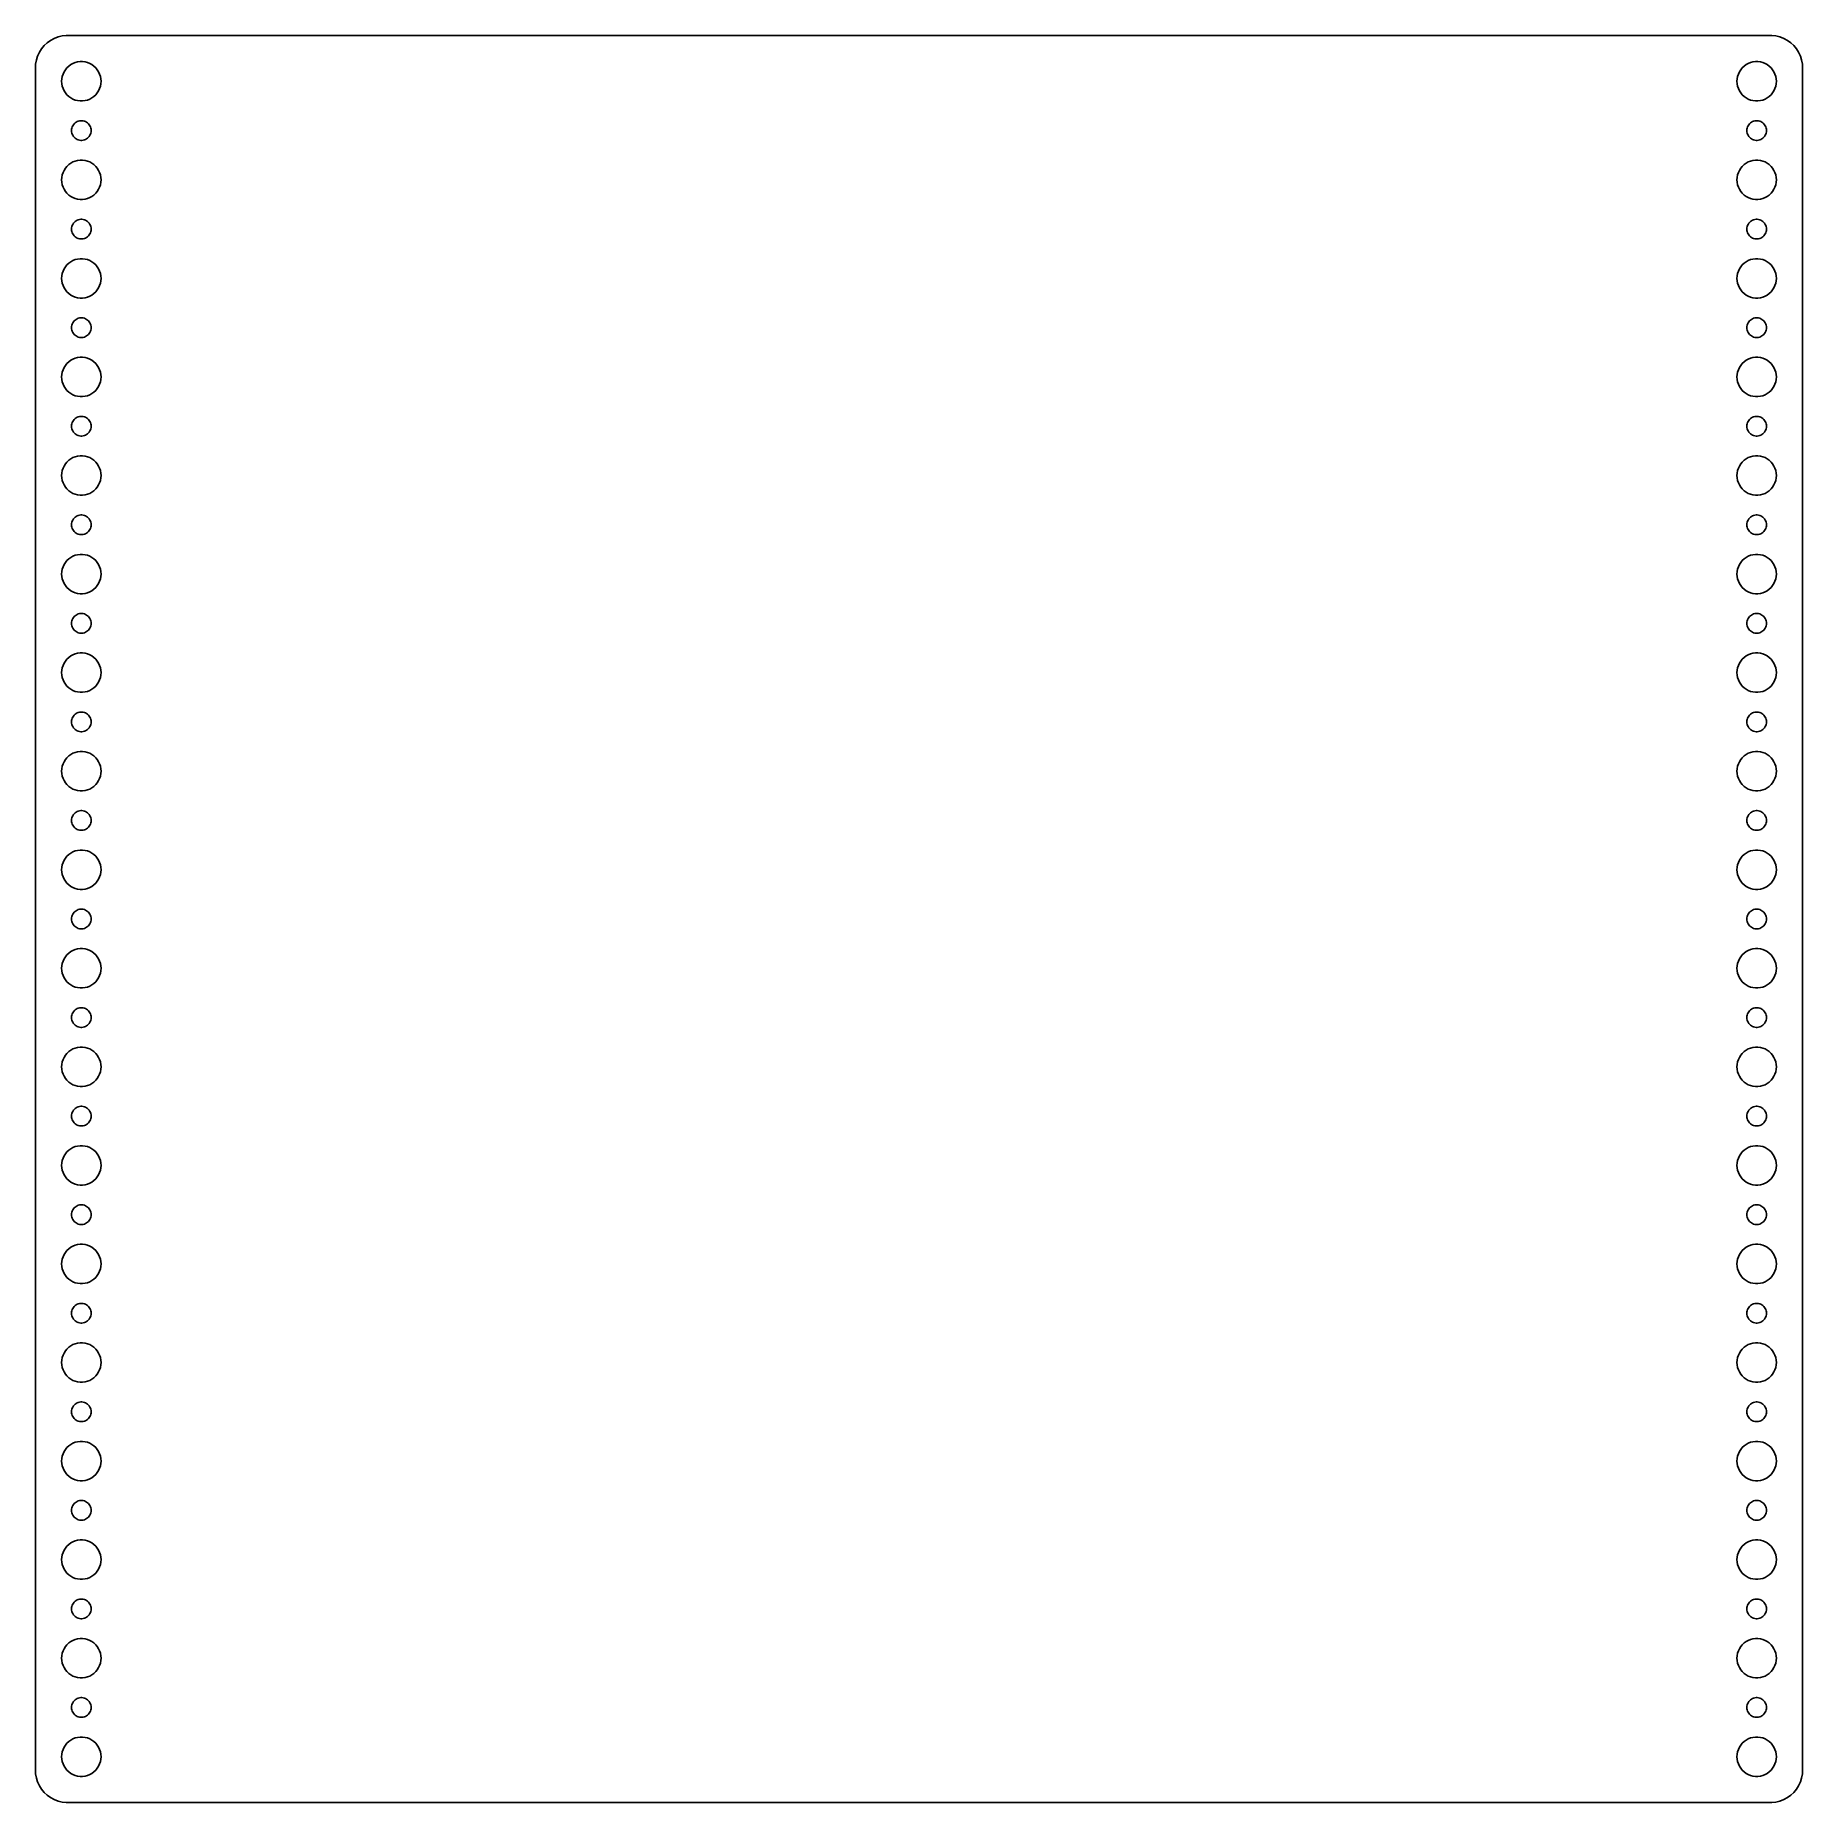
# Model space of a CAD drawing. Header units: metres. Extents: x -134 to 134, y -134 to 134.
import ezdxf

# ---------------------------------------------------------------- set-up
doc = ezdxf.new("R2010")
doc.units = ezdxf.units.M

msp = doc.modelspace()

# ---------------------------------------------------------------- linework, layer by layer
for p, q in [((-133.882, 131.909), (-134.149, 131.341)), ((-133.545, 132.439), (-133.882, 131.909)), ((-133.145, 132.923), (-133.545, 132.439)), ((-132.687, 133.353), (-133.145, 132.923)), ((-132.179, 133.722), (-132.687, 133.353)), ((-131.629, 134.024), (-132.179, 133.722)), ((-131.045, 134.255), (-131.629, 134.024)), ((-130.437, 134.411), (-131.045, 134.255)), ((-129.814, 134.49), (-130.437, 134.411)), ((129.814, 134.49), (-129.814, 134.49)), ((130.437, 134.411), (129.814, 134.49)), ((131.045, 134.255), (130.437, 134.411)), ((131.629, 134.024), (131.045, 134.255)), ((132.179, 133.722), (131.629, 134.024)), ((132.687, 133.353), (132.179, 133.722)), ((133.145, 132.923), (132.687, 133.353)), ((133.545, 132.439), (133.145, 132.923)), ((133.882, 131.909), (133.545, 132.439)), ((134.149, 131.341), (133.882, 131.909)), ((-134.461, 130.127), (-134.5, 129.5)), ((-134.5, 129.5), (-134.5, -129.5)), ((-134.343, 130.743), (-134.461, 130.127)), ((-134.149, 131.341), (-134.343, 130.743)), ((-130.129, 128.945), (-129.927, 129.263)), ((-129.927, 129.263), (-129.687, 129.554)), ((-129.687, 129.554), (-129.412, 129.812)), ((-129.412, 129.812), (-129.107, 130.033)), ((-129.107, 130.033), (-128.777, 130.214)), ((-128.777, 130.214), (-128.427, 130.353)), ((-128.427, 130.353), (-128.062, 130.447)), ((-128.062, 130.447), (-127.688, 130.494)), ((-127.688, 130.494), (-127.312, 130.494)), ((-127.312, 130.494), (-126.938, 130.447)), ((-126.938, 130.447), (-126.573, 130.353)), ((-126.573, 130.353), (-126.223, 130.214)), ((-126.223, 130.214), (-125.893, 130.033)), ((-125.893, 130.033), (-125.588, 129.812)), ((-125.588, 129.812), (-125.313, 129.554)), ((-125.313, 129.554), (-125.073, 129.263)), ((-125.073, 129.263), (-124.871, 128.945)), ((124.871, 128.945), (125.073, 129.263)), ((125.073, 129.263), (125.313, 129.554)), ((125.313, 129.554), (125.588, 129.812)), ((125.588, 129.812), (125.893, 130.033)), ((125.893, 130.033), (126.223, 130.214)), ((126.223, 130.214), (126.573, 130.353)), ((126.573, 130.353), (126.938, 130.447)), ((126.938, 130.447), (127.312, 130.494)), ((127.312, 130.494), (127.688, 130.494)), ((127.688, 130.494), (128.062, 130.447)), ((128.062, 130.447), (128.427, 130.353)), ((128.427, 130.353), (128.777, 130.214)), ((128.777, 130.214), (129.107, 130.033)), ((129.107, 130.033), (129.412, 129.812)), ((129.412, 129.812), (129.687, 129.554)), ((129.687, 129.554), (129.927, 129.263)), ((129.927, 129.263), (130.129, 128.945)), ((134.343, 130.743), (134.149, 131.341)), ((134.461, 130.127), (134.343, 130.743)), ((134.5, 129.5), (134.461, 130.127)), ((134.5, -129.5), (134.5, 129.5)), ((-130.5, 127.5), (-130.476, 127.876)), ((-130.476, 127.124), (-130.5, 127.5)), ((-130.476, 127.876), (-130.406, 128.246)), ((-130.406, 126.754), (-130.476, 127.124)), ((-130.406, 128.246), (-130.289, 128.604)), ((-130.289, 126.396), (-130.406, 126.754)), ((-130.289, 128.604), (-130.129, 128.945)), ((-124.871, 128.945), (-124.711, 128.604)), ((-124.711, 128.604), (-124.594, 128.246)), ((-124.594, 126.754), (-124.711, 126.396)), ((-124.594, 128.246), (-124.524, 127.876)), ((-124.524, 127.124), (-124.594, 126.754)), ((-124.524, 127.876), (-124.5, 127.5)), ((-124.5, 127.5), (-124.524, 127.124)), ((124.5, 127.5), (124.524, 127.876)), ((124.524, 127.124), (124.5, 127.5)), ((124.524, 127.876), (124.594, 128.246)), ((124.594, 126.754), (124.524, 127.124)), ((124.594, 128.246), (124.711, 128.604)), ((124.711, 126.396), (124.594, 126.754)), ((124.711, 128.604), (124.871, 128.945)), ((130.129, 128.945), (130.289, 128.604)), ((130.289, 128.604), (130.406, 128.246)), ((130.406, 126.754), (130.289, 126.396)), ((130.406, 128.246), (130.476, 127.876)), ((130.476, 127.124), (130.406, 126.754)), ((130.476, 127.876), (130.5, 127.5)), ((130.5, 127.5), (130.476, 127.124)), ((-130.129, 126.055), (-130.289, 126.396)), ((-129.927, 125.737), (-130.129, 126.055)), ((-129.687, 125.446), (-129.927, 125.737)), ((-129.412, 125.188), (-129.687, 125.446)), ((-129.107, 124.967), (-129.412, 125.188)), ((-128.777, 124.786), (-129.107, 124.967)), ((-128.427, 124.647), (-128.777, 124.786)), ((-128.062, 124.553), (-128.427, 124.647)), ((-127.688, 124.506), (-128.062, 124.553)), ((-127.312, 124.506), (-127.688, 124.506)), ((-126.938, 124.553), (-127.312, 124.506)), ((-126.573, 124.647), (-126.938, 124.553)), ((-126.223, 124.786), (-126.573, 124.647)), ((-125.893, 124.967), (-126.223, 124.786)), ((-125.588, 125.188), (-125.893, 124.967)), ((-125.313, 125.446), (-125.588, 125.188)), ((-125.073, 125.737), (-125.313, 125.446)), ((-124.871, 126.055), (-125.073, 125.737)), ((-124.711, 126.396), (-124.871, 126.055)), ((124.871, 126.055), (124.711, 126.396)), ((125.073, 125.737), (124.871, 126.055)), ((125.313, 125.446), (125.073, 125.737)), ((125.588, 125.188), (125.313, 125.446)), ((125.893, 124.967), (125.588, 125.188)), ((126.223, 124.786), (125.893, 124.967)), ((126.573, 124.647), (126.223, 124.786)), ((126.938, 124.553), (126.573, 124.647)), ((127.312, 124.506), (126.938, 124.553)), ((127.688, 124.506), (127.312, 124.506)), ((128.062, 124.553), (127.688, 124.506)), ((128.427, 124.647), (128.062, 124.553)), ((128.777, 124.786), (128.427, 124.647)), ((129.107, 124.967), (128.777, 124.786)), ((129.412, 125.188), (129.107, 124.967)), ((129.687, 125.446), (129.412, 125.188)), ((129.927, 125.737), (129.687, 125.446)), ((130.129, 126.055), (129.927, 125.737)), ((130.289, 126.396), (130.129, 126.055)), ((-128.593, 121.027), (-128.456, 121.156)), ((-128.456, 121.156), (-128.304, 121.266)), ((-128.304, 121.266), (-128.139, 121.357)), ((-128.139, 121.357), (-127.964, 121.427)), ((-127.964, 121.427), (-127.781, 121.473)), ((-127.781, 121.473), (-127.594, 121.497)), ((-127.594, 121.497), (-127.406, 121.497)), ((-127.406, 121.497), (-127.219, 121.473)), ((-127.219, 121.473), (-127.036, 121.427)), ((-127.036, 121.427), (-126.861, 121.357)), ((-126.861, 121.357), (-126.696, 121.266)), ((-126.696, 121.266), (-126.544, 121.156)), ((-126.544, 121.156), (-126.407, 121.027)), ((126.407, 121.027), (126.544, 121.156)), ((126.544, 121.156), (126.696, 121.266)), ((126.696, 121.266), (126.861, 121.357)), ((126.861, 121.357), (127.036, 121.427)), ((127.036, 121.427), (127.219, 121.473)), ((127.219, 121.473), (127.406, 121.497)), ((127.406, 121.497), (127.594, 121.497)), ((127.594, 121.497), (127.781, 121.473)), ((127.781, 121.473), (127.964, 121.427)), ((127.964, 121.427), (128.139, 121.357)), ((128.139, 121.357), (128.304, 121.266)), ((128.304, 121.266), (128.456, 121.156)), ((128.456, 121.156), (128.593, 121.027)), ((-129, 120), (-128.988, 120.188)), ((-128.988, 119.812), (-129, 120)), ((-128.988, 120.188), (-128.953, 120.373)), ((-128.953, 119.627), (-128.988, 119.812)), ((-128.953, 120.373), (-128.895, 120.552)), ((-128.895, 119.448), (-128.953, 119.627)), ((-128.895, 120.552), (-128.814, 120.723)), ((-128.814, 119.277), (-128.895, 119.448)), ((-128.814, 120.723), (-128.714, 120.882)), ((-128.714, 119.118), (-128.814, 119.277)), ((-128.714, 120.882), (-128.593, 121.027)), ((-128.593, 118.973), (-128.714, 119.118)), ((-128.456, 118.844), (-128.593, 118.973)), ((-128.304, 118.734), (-128.456, 118.844)), ((-128.139, 118.643), (-128.304, 118.734)), ((-127.964, 118.573), (-128.139, 118.643)), ((-127.781, 118.527), (-127.964, 118.573)), ((-127.594, 118.503), (-127.781, 118.527)), ((-127.406, 118.503), (-127.594, 118.503)), ((-127.219, 118.527), (-127.406, 118.503)), ((-127.036, 118.573), (-127.219, 118.527)), ((-126.861, 118.643), (-127.036, 118.573)), ((-126.696, 118.734), (-126.861, 118.643)), ((-126.544, 118.844), (-126.696, 118.734)), ((-126.407, 118.973), (-126.544, 118.844)), ((-126.407, 121.027), (-126.286, 120.882)), ((-126.286, 119.118), (-126.407, 118.973)), ((-126.286, 120.882), (-126.186, 120.723)), ((-126.186, 119.277), (-126.286, 119.118)), ((-126.186, 120.723), (-126.105, 120.552)), ((-126.105, 119.448), (-126.186, 119.277)), ((-126.105, 120.552), (-126.047, 120.373)), ((-126.047, 119.627), (-126.105, 119.448)), ((-126.047, 120.373), (-126.012, 120.188)), ((-126.012, 119.812), (-126.047, 119.627)), ((-126.012, 120.188), (-126, 120)), ((-126, 120), (-126.012, 119.812)), ((126, 120), (126.012, 120.188)), ((126.012, 119.812), (126, 120)), ((126.012, 120.188), (126.047, 120.373)), ((126.047, 119.627), (126.012, 119.812)), ((126.047, 120.373), (126.105, 120.552)), ((126.105, 119.448), (126.047, 119.627)), ((126.105, 120.552), (126.186, 120.723)), ((126.186, 119.277), (126.105, 119.448)), ((126.186, 120.723), (126.286, 120.882)), ((126.286, 119.118), (126.186, 119.277)), ((126.286, 120.882), (126.407, 121.027)), ((126.407, 118.973), (126.286, 119.118)), ((126.544, 118.844), (126.407, 118.973)), ((126.696, 118.734), (126.544, 118.844)), ((126.861, 118.643), (126.696, 118.734)), ((127.036, 118.573), (126.861, 118.643)), ((127.219, 118.527), (127.036, 118.573)), ((127.406, 118.503), (127.219, 118.527)), ((127.594, 118.503), (127.406, 118.503)), ((127.781, 118.527), (127.594, 118.503)), ((127.964, 118.573), (127.781, 118.527)), ((128.139, 118.643), (127.964, 118.573)), ((128.304, 118.734), (128.139, 118.643)), ((128.456, 118.844), (128.304, 118.734)), ((128.593, 118.973), (128.456, 118.844)), ((128.593, 121.027), (128.714, 120.882)), ((128.714, 119.118), (128.593, 118.973)), ((128.714, 120.882), (128.814, 120.723)), ((128.814, 119.277), (128.714, 119.118)), ((128.814, 120.723), (128.895, 120.552)), ((128.895, 119.448), (128.814, 119.277)), ((128.895, 120.552), (128.953, 120.373)), ((128.953, 119.627), (128.895, 119.448)), ((128.953, 120.373), (128.988, 120.188)), ((128.988, 119.812), (128.953, 119.627)), ((128.988, 120.188), (129, 120)), ((129, 120), (128.988, 119.812)), ((-130.476, 112.876), (-130.406, 113.246)), ((-130.406, 113.246), (-130.289, 113.604)), ((-130.289, 113.604), (-130.129, 113.945)), ((-130.129, 113.945), (-129.927, 114.263)), ((-129.927, 114.263), (-129.687, 114.554)), ((-129.687, 114.554), (-129.412, 114.812)), ((-129.412, 114.812), (-129.107, 115.033)), ((-129.107, 115.033), (-128.777, 115.214)), ((-128.777, 115.214), (-128.427, 115.353)), ((-128.427, 115.353), (-128.062, 115.447)), ((-128.062, 115.447), (-127.688, 115.494)), ((-127.688, 115.494), (-127.312, 115.494)), ((-127.312, 115.494), (-126.938, 115.447)), ((-126.938, 115.447), (-126.573, 115.353)), ((-126.573, 115.353), (-126.223, 115.214)), ((-126.223, 115.214), (-125.893, 115.033)), ((-125.893, 115.033), (-125.588, 114.812)), ((-125.588, 114.812), (-125.313, 114.554)), ((-125.313, 114.554), (-125.073, 114.263)), ((-125.073, 114.263), (-124.871, 113.945)), ((-124.871, 113.945), (-124.711, 113.604)), ((-124.711, 113.604), (-124.594, 113.246)), ((-124.594, 113.246), (-124.524, 112.876)), ((124.524, 112.876), (124.594, 113.246)), ((124.594, 113.246), (124.711, 113.604)), ((124.711, 113.604), (124.871, 113.945)), ((124.871, 113.945), (125.073, 114.263)), ((125.073, 114.263), (125.313, 114.554)), ((125.313, 114.554), (125.588, 114.812)), ((125.588, 114.812), (125.893, 115.033)), ((125.893, 115.033), (126.223, 115.214)), ((126.223, 115.214), (126.573, 115.353)), ((126.573, 115.353), (126.938, 115.447)), ((126.938, 115.447), (127.312, 115.494)), ((127.312, 115.494), (127.688, 115.494)), ((127.688, 115.494), (128.062, 115.447)), ((128.062, 115.447), (128.427, 115.353)), ((128.427, 115.353), (128.777, 115.214)), ((128.777, 115.214), (129.107, 115.033)), ((129.107, 115.033), (129.412, 114.812)), ((129.412, 114.812), (129.687, 114.554)), ((129.687, 114.554), (129.927, 114.263)), ((129.927, 114.263), (130.129, 113.945)), ((130.129, 113.945), (130.289, 113.604)), ((130.289, 113.604), (130.406, 113.246)), ((130.406, 113.246), (130.476, 112.876)), ((-130.5, 112.5), (-130.476, 112.876)), ((-130.476, 112.124), (-130.5, 112.5)), ((-130.406, 111.754), (-130.476, 112.124)), ((-130.289, 111.396), (-130.406, 111.754)), ((-130.129, 111.055), (-130.289, 111.396)), ((-129.927, 110.737), (-130.129, 111.055)), ((-129.687, 110.446), (-129.927, 110.737)), ((-129.412, 110.188), (-129.687, 110.446)), ((-125.313, 110.446), (-125.588, 110.188)), ((-125.073, 110.737), (-125.313, 110.446)), ((-124.871, 111.055), (-125.073, 110.737)), ((-124.711, 111.396), (-124.871, 111.055)), ((-124.594, 111.754), (-124.711, 111.396)), ((-124.524, 112.124), (-124.594, 111.754)), ((-124.524, 112.876), (-124.5, 112.5)), ((-124.5, 112.5), (-124.524, 112.124)), ((124.5, 112.5), (124.524, 112.876)), ((124.524, 112.124), (124.5, 112.5)), ((124.594, 111.754), (124.524, 112.124)), ((124.711, 111.396), (124.594, 111.754)), ((124.871, 111.055), (124.711, 111.396)), ((125.073, 110.737), (124.871, 111.055)), ((125.313, 110.446), (125.073, 110.737)), ((125.588, 110.188), (125.313, 110.446)), ((129.687, 110.446), (129.412, 110.188)), ((129.927, 110.737), (129.687, 110.446)), ((130.129, 111.055), (129.927, 110.737)), ((130.289, 111.396), (130.129, 111.055)), ((130.406, 111.754), (130.289, 111.396)), ((130.476, 112.124), (130.406, 111.754)), ((130.476, 112.876), (130.5, 112.5)), ((130.5, 112.5), (130.476, 112.124)), ((-129.107, 109.967), (-129.412, 110.188)), ((-128.777, 109.786), (-129.107, 109.967)), ((-128.427, 109.647), (-128.777, 109.786)), ((-128.062, 109.553), (-128.427, 109.647)), ((-127.688, 109.506), (-128.062, 109.553)), ((-127.312, 109.506), (-127.688, 109.506)), ((-126.938, 109.553), (-127.312, 109.506)), ((-126.573, 109.647), (-126.938, 109.553)), ((-126.223, 109.786), (-126.573, 109.647)), ((-125.893, 109.967), (-126.223, 109.786)), ((-125.588, 110.188), (-125.893, 109.967)), ((125.893, 109.967), (125.588, 110.188)), ((126.223, 109.786), (125.893, 109.967)), ((126.573, 109.647), (126.223, 109.786)), ((126.938, 109.553), (126.573, 109.647)), ((127.312, 109.506), (126.938, 109.553)), ((127.688, 109.506), (127.312, 109.506)), ((128.062, 109.553), (127.688, 109.506)), ((128.427, 109.647), (128.062, 109.553)), ((128.777, 109.786), (128.427, 109.647)), ((129.107, 109.967), (128.777, 109.786)), ((129.412, 110.188), (129.107, 109.967)), ((-129, 105), (-128.988, 105.188)), ((-128.988, 104.812), (-129, 105)), ((-128.988, 105.188), (-128.953, 105.373)), ((-128.953, 105.373), (-128.895, 105.552)), ((-128.895, 105.552), (-128.814, 105.723)), ((-128.814, 105.723), (-128.714, 105.882)), ((-128.714, 105.882), (-128.593, 106.027)), ((-128.593, 106.027), (-128.456, 106.156)), ((-128.456, 106.156), (-128.304, 106.266)), ((-128.304, 106.266), (-128.139, 106.357)), ((-128.139, 106.357), (-127.964, 106.427)), ((-127.964, 106.427), (-127.781, 106.473)), ((-127.781, 106.473), (-127.594, 106.497)), ((-127.594, 106.497), (-127.406, 106.497)), ((-127.406, 106.497), (-127.219, 106.473)), ((-127.219, 106.473), (-127.036, 106.427)), ((-127.036, 106.427), (-126.861, 106.357)), ((-126.861, 106.357), (-126.696, 106.266)), ((-126.696, 106.266), (-126.544, 106.156)), ((-126.544, 106.156), (-126.407, 106.027)), ((-126.407, 106.027), (-126.286, 105.882)), ((-126.286, 105.882), (-126.186, 105.723)), ((-126.186, 105.723), (-126.105, 105.552)), ((-126.105, 105.552), (-126.047, 105.373)), ((-126.047, 105.373), (-126.012, 105.188)), ((-126.012, 105.188), (-126, 105)), ((-126, 105), (-126.012, 104.812)), ((126, 105), (126.012, 105.188)), ((126.012, 104.812), (126, 105)), ((126.012, 105.188), (126.047, 105.373)), ((126.047, 105.373), (126.105, 105.552)), ((126.105, 105.552), (126.186, 105.723)), ((126.186, 105.723), (126.286, 105.882)), ((126.286, 105.882), (126.407, 106.027)), ((126.407, 106.027), (126.544, 106.156)), ((126.544, 106.156), (126.696, 106.266)), ((126.696, 106.266), (126.861, 106.357)), ((126.861, 106.357), (127.036, 106.427)), ((127.036, 106.427), (127.219, 106.473)), ((127.219, 106.473), (127.406, 106.497)), ((127.406, 106.497), (127.594, 106.497)), ((127.594, 106.497), (127.781, 106.473)), ((127.781, 106.473), (127.964, 106.427)), ((127.964, 106.427), (128.139, 106.357)), ((128.139, 106.357), (128.304, 106.266)), ((128.304, 106.266), (128.456, 106.156)), ((128.456, 106.156), (128.593, 106.027)), ((128.593, 106.027), (128.714, 105.882)), ((128.714, 105.882), (128.814, 105.723)), ((128.814, 105.723), (128.895, 105.552)), ((128.895, 105.552), (128.953, 105.373)), ((128.953, 105.373), (128.988, 105.188)), ((128.988, 105.188), (129, 105)), ((129, 105), (128.988, 104.812)), ((-128.953, 104.627), (-128.988, 104.812)), ((-128.895, 104.448), (-128.953, 104.627)), ((-128.814, 104.277), (-128.895, 104.448)), ((-128.714, 104.118), (-128.814, 104.277)), ((-128.593, 103.973), (-128.714, 104.118)), ((-128.456, 103.844), (-128.593, 103.973)), ((-128.304, 103.734), (-128.456, 103.844)), ((-128.139, 103.643), (-128.304, 103.734)), ((-127.964, 103.573), (-128.139, 103.643)), ((-127.781, 103.527), (-127.964, 103.573)), ((-127.594, 103.503), (-127.781, 103.527)), ((-127.406, 103.503), (-127.594, 103.503)), ((-127.219, 103.527), (-127.406, 103.503)), ((-127.036, 103.573), (-127.219, 103.527)), ((-126.861, 103.643), (-127.036, 103.573)), ((-126.696, 103.734), (-126.861, 103.643)), ((-126.544, 103.844), (-126.696, 103.734)), ((-126.407, 103.973), (-126.544, 103.844)), ((-126.286, 104.118), (-126.407, 103.973)), ((-126.186, 104.277), (-126.286, 104.118)), ((-126.105, 104.448), (-126.186, 104.277)), ((-126.047, 104.627), (-126.105, 104.448)), ((-126.012, 104.812), (-126.047, 104.627)), ((126.047, 104.627), (126.012, 104.812)), ((126.105, 104.448), (126.047, 104.627)), ((126.186, 104.277), (126.105, 104.448)), ((126.286, 104.118), (126.186, 104.277)), ((126.407, 103.973), (126.286, 104.118)), ((126.544, 103.844), (126.407, 103.973)), ((126.696, 103.734), (126.544, 103.844)), ((126.861, 103.643), (126.696, 103.734)), ((127.036, 103.573), (126.861, 103.643)), ((127.219, 103.527), (127.036, 103.573)), ((127.406, 103.503), (127.219, 103.527)), ((127.594, 103.503), (127.406, 103.503)), ((127.781, 103.527), (127.594, 103.503)), ((127.964, 103.573), (127.781, 103.527)), ((128.139, 103.643), (127.964, 103.573)), ((128.304, 103.734), (128.139, 103.643)), ((128.456, 103.844), (128.304, 103.734)), ((128.593, 103.973), (128.456, 103.844)), ((128.714, 104.118), (128.593, 103.973)), ((128.814, 104.277), (128.714, 104.118)), ((128.895, 104.448), (128.814, 104.277)), ((128.953, 104.627), (128.895, 104.448)), ((128.988, 104.812), (128.953, 104.627)), ((-129.927, 99.2634), (-129.687, 99.5536)), ((-129.687, 99.5536), (-129.412, 99.8115)), ((-129.412, 99.8115), (-129.107, 100.033)), ((-129.107, 100.033), (-128.777, 100.214)), ((-128.777, 100.214), (-128.427, 100.353)), ((-128.427, 100.353), (-128.062, 100.447)), ((-128.062, 100.447), (-127.688, 100.494)), ((-127.688, 100.494), (-127.312, 100.494)), ((-127.312, 100.494), (-126.938, 100.447)), ((-126.938, 100.447), (-126.573, 100.353)), ((-126.573, 100.353), (-126.223, 100.214)), ((-126.223, 100.214), (-125.893, 100.033)), ((-125.893, 100.033), (-125.588, 99.8115)), ((-125.588, 99.8115), (-125.313, 99.5536)), ((-125.313, 99.5536), (-125.073, 99.2634)), ((125.073, 99.2634), (125.313, 99.5536)), ((125.313, 99.5536), (125.588, 99.8115)), ((125.588, 99.8115), (125.893, 100.033)), ((125.893, 100.033), (126.223, 100.214)), ((126.223, 100.214), (126.573, 100.353)), ((126.573, 100.353), (126.938, 100.447)), ((126.938, 100.447), (127.312, 100.494)), ((127.312, 100.494), (127.688, 100.494)), ((127.688, 100.494), (128.062, 100.447)), ((128.062, 100.447), (128.427, 100.353)), ((128.427, 100.353), (128.777, 100.214)), ((128.777, 100.214), (129.107, 100.033)), ((129.107, 100.033), (129.412, 99.8115)), ((129.412, 99.8115), (129.687, 99.5536)), ((129.687, 99.5536), (129.927, 99.2634)), ((-130.5, 97.5), (-130.476, 97.876)), ((-130.476, 97.124), (-130.5, 97.5)), ((-130.476, 97.876), (-130.406, 98.2461)), ((-130.406, 96.7539), (-130.476, 97.124)), ((-130.406, 98.2461), (-130.289, 98.6044)), ((-130.289, 98.6044), (-130.129, 98.9453)), ((-130.129, 98.9453), (-129.927, 99.2634)), ((-125.073, 99.2634), (-124.871, 98.9453)), ((-124.871, 98.9453), (-124.711, 98.6044)), ((-124.711, 98.6044), (-124.594, 98.2461)), ((-124.594, 98.2461), (-124.524, 97.876)), ((-124.524, 97.124), (-124.594, 96.7539)), ((-124.524, 97.876), (-124.5, 97.5)), ((-124.5, 97.5), (-124.524, 97.124)), ((124.5, 97.5), (124.524, 97.876)), ((124.524, 97.124), (124.5, 97.5)), ((124.524, 97.876), (124.594, 98.2461)), ((124.594, 96.7539), (124.524, 97.124)), ((124.594, 98.2461), (124.711, 98.6044)), ((124.711, 98.6044), (124.871, 98.9453)), ((124.871, 98.9453), (125.073, 99.2634)), ((129.927, 99.2634), (130.129, 98.9453)), ((130.129, 98.9453), (130.289, 98.6044)), ((130.289, 98.6044), (130.406, 98.2461)), ((130.406, 98.2461), (130.476, 97.876)), ((130.476, 97.124), (130.406, 96.7539)), ((130.476, 97.876), (130.5, 97.5)), ((130.5, 97.5), (130.476, 97.124)), ((-130.289, 96.3956), (-130.406, 96.7539)), ((-130.129, 96.0547), (-130.289, 96.3956)), ((-129.927, 95.7366), (-130.129, 96.0547)), ((-129.687, 95.4464), (-129.927, 95.7366)), ((-129.412, 95.1885), (-129.687, 95.4464)), ((-129.107, 94.967), (-129.412, 95.1885)), ((-128.777, 94.7855), (-129.107, 94.967)), ((-128.427, 94.6468), (-128.777, 94.7855)), ((-128.062, 94.5531), (-128.427, 94.6468)), ((-127.688, 94.5059), (-128.062, 94.5531)), ((-127.312, 94.5059), (-127.688, 94.5059)), ((-126.938, 94.5531), (-127.312, 94.5059)), ((-126.573, 94.6468), (-126.938, 94.5531)), ((-126.223, 94.7855), (-126.573, 94.6468)), ((-125.893, 94.967), (-126.223, 94.7855)), ((-125.588, 95.1885), (-125.893, 94.967)), ((-125.313, 95.4464), (-125.588, 95.1885)), ((-125.073, 95.7366), (-125.313, 95.4464)), ((-124.871, 96.0547), (-125.073, 95.7366)), ((-124.711, 96.3956), (-124.871, 96.0547)), ((-124.594, 96.7539), (-124.711, 96.3956)), ((124.711, 96.3956), (124.594, 96.7539)), ((124.871, 96.0547), (124.711, 96.3956)), ((125.073, 95.7366), (124.871, 96.0547)), ((125.313, 95.4464), (125.073, 95.7366)), ((125.588, 95.1885), (125.313, 95.4464)), ((125.893, 94.967), (125.588, 95.1885)), ((126.223, 94.7855), (125.893, 94.967)), ((126.573, 94.6468), (126.223, 94.7855)), ((126.938, 94.5531), (126.573, 94.6468)), ((127.312, 94.5059), (126.938, 94.5531)), ((127.688, 94.5059), (127.312, 94.5059)), ((128.062, 94.5531), (127.688, 94.5059)), ((128.427, 94.6468), (128.062, 94.5531)), ((128.777, 94.7855), (128.427, 94.6468)), ((129.107, 94.967), (128.777, 94.7855)), ((129.412, 95.1885), (129.107, 94.967)), ((129.687, 95.4464), (129.412, 95.1885)), ((129.927, 95.7366), (129.687, 95.4464)), ((130.129, 96.0547), (129.927, 95.7366)), ((130.289, 96.3956), (130.129, 96.0547)), ((130.406, 96.7539), (130.289, 96.3956)), ((-127.964, 91.4266), (-127.781, 91.4734)), ((-127.781, 91.4734), (-127.594, 91.497)), ((-127.594, 91.497), (-127.406, 91.497)), ((-127.406, 91.497), (-127.219, 91.4734)), ((-127.219, 91.4734), (-127.036, 91.4266)), ((127.036, 91.4266), (127.219, 91.4734)), ((127.219, 91.4734), (127.406, 91.497)), ((127.406, 91.497), (127.594, 91.497)), ((127.594, 91.497), (127.781, 91.4734)), ((127.781, 91.4734), (127.964, 91.4266)), ((-129, 90), (-128.988, 90.188)), ((-128.988, 89.812), (-129, 90)), ((-128.988, 90.188), (-128.953, 90.373)), ((-128.953, 89.627), (-128.988, 89.812)), ((-128.953, 90.373), (-128.895, 90.5522)), ((-128.895, 89.4478), (-128.953, 89.627)), ((-128.895, 90.5522), (-128.814, 90.7226)), ((-128.814, 89.2774), (-128.895, 89.4478)), ((-128.814, 90.7226), (-128.714, 90.8817)), ((-128.714, 89.1183), (-128.814, 89.2774)), ((-128.714, 90.8817), (-128.593, 91.0268)), ((-128.593, 88.9732), (-128.714, 89.1183)), ((-128.593, 91.0268), (-128.456, 91.1558)), ((-128.456, 88.8442), (-128.593, 88.9732)), ((-128.456, 91.1558), (-128.304, 91.2665)), ((-128.304, 88.7335), (-128.456, 88.8442)), ((-128.304, 91.2665), (-128.139, 91.3572)), ((-128.139, 91.3572), (-127.964, 91.4266)), ((-127.036, 91.4266), (-126.861, 91.3572)), ((-126.861, 91.3572), (-126.696, 91.2665)), ((-126.696, 91.2665), (-126.544, 91.1558)), ((-126.544, 88.8442), (-126.696, 88.7335)), ((-126.544, 91.1558), (-126.407, 91.0268)), ((-126.407, 88.9732), (-126.544, 88.8442)), ((-126.407, 91.0268), (-126.286, 90.8817)), ((-126.286, 89.1183), (-126.407, 88.9732)), ((-126.286, 90.8817), (-126.186, 90.7226)), ((-126.186, 89.2774), (-126.286, 89.1183)), ((-126.186, 90.7226), (-126.105, 90.5522)), ((-126.105, 89.4478), (-126.186, 89.2774)), ((-126.105, 90.5522), (-126.047, 90.373)), ((-126.047, 89.627), (-126.105, 89.4478)), ((-126.047, 90.373), (-126.012, 90.188)), ((-126.012, 89.812), (-126.047, 89.627)), ((-126.012, 90.188), (-126, 90)), ((-126, 90), (-126.012, 89.812)), ((126, 90), (126.012, 90.188)), ((126.012, 89.812), (126, 90)), ((126.012, 90.188), (126.047, 90.373)), ((126.047, 89.627), (126.012, 89.812)), ((126.047, 90.373), (126.105, 90.5522)), ((126.105, 89.4478), (126.047, 89.627)), ((126.105, 90.5522), (126.186, 90.7226)), ((126.186, 89.2774), (126.105, 89.4478)), ((126.186, 90.7226), (126.286, 90.8817)), ((126.286, 89.1183), (126.186, 89.2774)), ((126.286, 90.8817), (126.407, 91.0268)), ((126.407, 88.9732), (126.286, 89.1183)), ((126.407, 91.0268), (126.544, 91.1558)), ((126.544, 88.8442), (126.407, 88.9732)), ((126.544, 91.1558), (126.696, 91.2665)), ((126.696, 88.7335), (126.544, 88.8442)), ((126.696, 91.2665), (126.861, 91.3572)), ((126.861, 91.3572), (127.036, 91.4266)), ((127.964, 91.4266), (128.139, 91.3572)), ((128.139, 91.3572), (128.304, 91.2665)), ((128.304, 91.2665), (128.456, 91.1558)), ((128.456, 88.8442), (128.304, 88.7335)), ((128.456, 91.1558), (128.593, 91.0268)), ((128.593, 88.9732), (128.456, 88.8442)), ((128.593, 91.0268), (128.714, 90.8817)), ((128.714, 89.1183), (128.593, 88.9732)), ((128.714, 90.8817), (128.814, 90.7226)), ((128.814, 89.2774), (128.714, 89.1183)), ((128.814, 90.7226), (128.895, 90.5522)), ((128.895, 89.4478), (128.814, 89.2774)), ((128.895, 90.5522), (128.953, 90.373)), ((128.953, 89.627), (128.895, 89.4478)), ((128.953, 90.373), (128.988, 90.188)), ((128.988, 89.812), (128.953, 89.627)), ((128.988, 90.188), (129, 90)), ((129, 90), (128.988, 89.812)), ((-128.139, 88.6428), (-128.304, 88.7335)), ((-127.964, 88.5734), (-128.139, 88.6428)), ((-127.781, 88.5266), (-127.964, 88.5734)), ((-127.594, 88.503), (-127.781, 88.5266)), ((-127.406, 88.503), (-127.594, 88.503)), ((-127.219, 88.5266), (-127.406, 88.503)), ((-127.036, 88.5734), (-127.219, 88.5266)), ((-126.861, 88.6428), (-127.036, 88.5734)), ((-126.696, 88.7335), (-126.861, 88.6428)), ((126.861, 88.6428), (126.696, 88.7335)), ((127.036, 88.5734), (126.861, 88.6428)), ((127.219, 88.5266), (127.036, 88.5734)), ((127.406, 88.503), (127.219, 88.5266)), ((127.594, 88.503), (127.406, 88.503)), ((127.781, 88.5266), (127.594, 88.503)), ((127.964, 88.5734), (127.781, 88.5266)), ((128.139, 88.6428), (127.964, 88.5734)), ((128.304, 88.7335), (128.139, 88.6428)), ((-130.406, 83.2461), (-130.289, 83.6044)), ((-130.289, 83.6044), (-130.129, 83.9453)), ((-130.129, 83.9453), (-129.927, 84.2634)), ((-129.927, 84.2634), (-129.687, 84.5536)), ((-129.687, 84.5536), (-129.412, 84.8115)), ((-129.412, 84.8115), (-129.107, 85.033)), ((-129.107, 85.033), (-128.777, 85.2145)), ((-128.777, 85.2145), (-128.427, 85.3532)), ((-128.427, 85.3532), (-128.062, 85.4469)), ((-128.062, 85.4469), (-127.688, 85.4941)), ((-127.688, 85.4941), (-127.312, 85.4941)), ((-127.312, 85.4941), (-126.938, 85.4469)), ((-126.938, 85.4469), (-126.573, 85.3532)), ((-126.573, 85.3532), (-126.223, 85.2145)), ((-126.223, 85.2145), (-125.893, 85.033)), ((-125.893, 85.033), (-125.588, 84.8115)), ((-125.588, 84.8115), (-125.313, 84.5536)), ((-125.313, 84.5536), (-125.073, 84.2634)), ((-125.073, 84.2634), (-124.871, 83.9453)), ((-124.871, 83.9453), (-124.711, 83.6044)), ((-124.711, 83.6044), (-124.594, 83.2461)), ((124.594, 83.2461), (124.711, 83.6044)), ((124.711, 83.6044), (124.871, 83.9453)), ((124.871, 83.9453), (125.073, 84.2634)), ((125.073, 84.2634), (125.313, 84.5536)), ((125.313, 84.5536), (125.588, 84.8115)), ((125.588, 84.8115), (125.893, 85.033)), ((125.893, 85.033), (126.223, 85.2145)), ((126.223, 85.2145), (126.573, 85.3532)), ((126.573, 85.3532), (126.938, 85.4469)), ((126.938, 85.4469), (127.312, 85.4941)), ((127.312, 85.4941), (127.688, 85.4941)), ((127.688, 85.4941), (128.062, 85.4469)), ((128.062, 85.4469), (128.427, 85.3532)), ((128.427, 85.3532), (128.777, 85.2145)), ((128.777, 85.2145), (129.107, 85.033)), ((129.107, 85.033), (129.412, 84.8115)), ((129.412, 84.8115), (129.687, 84.5536)), ((129.687, 84.5536), (129.927, 84.2634)), ((129.927, 84.2634), (130.129, 83.9453)), ((130.129, 83.9453), (130.289, 83.6044)), ((130.289, 83.6044), (130.406, 83.2461)), ((-130.5, 82.5), (-130.476, 82.876)), ((-130.476, 82.124), (-130.5, 82.5)), ((-130.476, 82.876), (-130.406, 83.2461)), ((-130.406, 81.7539), (-130.476, 82.124)), ((-130.289, 81.3956), (-130.406, 81.7539)), ((-130.129, 81.0547), (-130.289, 81.3956)), ((-129.927, 80.7366), (-130.129, 81.0547)), ((-129.687, 80.4464), (-129.927, 80.7366)), ((-125.073, 80.7366), (-125.313, 80.4464)), ((-124.871, 81.0547), (-125.073, 80.7366)), ((-124.711, 81.3956), (-124.871, 81.0547)), ((-124.594, 81.7539), (-124.711, 81.3956)), ((-124.594, 83.2461), (-124.524, 82.876)), ((-124.524, 82.124), (-124.594, 81.7539)), ((-124.524, 82.876), (-124.5, 82.5)), ((-124.5, 82.5), (-124.524, 82.124)), ((124.5, 82.5), (124.524, 82.876)), ((124.524, 82.124), (124.5, 82.5)), ((124.524, 82.876), (124.594, 83.2461)), ((124.594, 81.7539), (124.524, 82.124)), ((124.711, 81.3956), (124.594, 81.7539)), ((124.871, 81.0547), (124.711, 81.3956)), ((125.073, 80.7366), (124.871, 81.0547)), ((125.313, 80.4464), (125.073, 80.7366)), ((129.927, 80.7366), (129.687, 80.4464)), ((130.129, 81.0547), (129.927, 80.7366)), ((130.289, 81.3956), (130.129, 81.0547)), ((130.406, 81.7539), (130.289, 81.3956)), ((130.406, 83.2461), (130.476, 82.876)), ((130.476, 82.124), (130.406, 81.7539)), ((130.476, 82.876), (130.5, 82.5)), ((130.5, 82.5), (130.476, 82.124)), ((-129.412, 80.1885), (-129.687, 80.4464)), ((-129.107, 79.967), (-129.412, 80.1885)), ((-128.777, 79.7855), (-129.107, 79.967)), ((-128.427, 79.6468), (-128.777, 79.7855)), ((-128.062, 79.5531), (-128.427, 79.6468)), ((-127.688, 79.5059), (-128.062, 79.5531)), ((-127.312, 79.5059), (-127.688, 79.5059)), ((-126.938, 79.5531), (-127.312, 79.5059)), ((-126.573, 79.6468), (-126.938, 79.5531)), ((-126.223, 79.7855), (-126.573, 79.6468)), ((-125.893, 79.967), (-126.223, 79.7855)), ((-125.588, 80.1885), (-125.893, 79.967)), ((-125.313, 80.4464), (-125.588, 80.1885)), ((125.588, 80.1885), (125.313, 80.4464)), ((125.893, 79.967), (125.588, 80.1885)), ((126.223, 79.7855), (125.893, 79.967)), ((126.573, 79.6468), (126.223, 79.7855)), ((126.938, 79.5531), (126.573, 79.6468)), ((127.312, 79.5059), (126.938, 79.5531)), ((127.688, 79.5059), (127.312, 79.5059)), ((128.062, 79.5531), (127.688, 79.5059)), ((128.427, 79.6468), (128.062, 79.5531)), ((128.777, 79.7855), (128.427, 79.6468)), ((129.107, 79.967), (128.777, 79.7855)), ((129.412, 80.1885), (129.107, 79.967)), ((129.687, 80.4464), (129.412, 80.1885)), ((-128.988, 75.188), (-128.953, 75.373)), ((-128.953, 75.373), (-128.895, 75.5522)), ((-128.895, 75.5522), (-128.814, 75.7226)), ((-128.814, 75.7226), (-128.714, 75.8817)), ((-128.714, 75.8817), (-128.593, 76.0268)), ((-128.593, 76.0268), (-128.456, 76.1558)), ((-128.456, 76.1558), (-128.304, 76.2665)), ((-128.304, 76.2665), (-128.139, 76.3572)), ((-128.139, 76.3572), (-127.964, 76.4266)), ((-127.964, 76.4266), (-127.781, 76.4734)), ((-127.781, 76.4734), (-127.594, 76.497)), ((-127.594, 76.497), (-127.406, 76.497)), ((-127.406, 76.497), (-127.219, 76.4734)), ((-127.219, 76.4734), (-127.036, 76.4266)), ((-127.036, 76.4266), (-126.861, 76.3572)), ((-126.861, 76.3572), (-126.696, 76.2665)), ((-126.696, 76.2665), (-126.544, 76.1558)), ((-126.544, 76.1558), (-126.407, 76.0268)), ((-126.407, 76.0268), (-126.286, 75.8817)), ((-126.286, 75.8817), (-126.186, 75.7226)), ((-126.186, 75.7226), (-126.105, 75.5522)), ((-126.105, 75.5522), (-126.047, 75.373)), ((-126.047, 75.373), (-126.012, 75.188)), ((126.012, 75.188), (126.047, 75.373)), ((126.047, 75.373), (126.105, 75.5522)), ((126.105, 75.5522), (126.186, 75.7226)), ((126.186, 75.7226), (126.286, 75.8817)), ((126.286, 75.8817), (126.407, 76.0268)), ((126.407, 76.0268), (126.544, 76.1558)), ((126.544, 76.1558), (126.696, 76.2665)), ((126.696, 76.2665), (126.861, 76.3572)), ((126.861, 76.3572), (127.036, 76.4266)), ((127.036, 76.4266), (127.219, 76.4734)), ((127.219, 76.4734), (127.406, 76.497)), ((127.406, 76.497), (127.594, 76.497)), ((127.594, 76.497), (127.781, 76.4734)), ((127.781, 76.4734), (127.964, 76.4266)), ((127.964, 76.4266), (128.139, 76.3572)), ((128.139, 76.3572), (128.304, 76.2665)), ((128.304, 76.2665), (128.456, 76.1558)), ((128.456, 76.1558), (128.593, 76.0268)), ((128.593, 76.0268), (128.714, 75.8817)), ((128.714, 75.8817), (128.814, 75.7226)), ((128.814, 75.7226), (128.895, 75.5522)), ((128.895, 75.5522), (128.953, 75.373)), ((128.953, 75.373), (128.988, 75.188)), ((-129, 75), (-128.988, 75.188)), ((-128.988, 74.812), (-129, 75)), ((-128.953, 74.627), (-128.988, 74.812)), ((-128.895, 74.4478), (-128.953, 74.627)), ((-128.814, 74.2774), (-128.895, 74.4478)), ((-128.714, 74.1183), (-128.814, 74.2774)), ((-128.593, 73.9732), (-128.714, 74.1183)), ((-128.456, 73.8442), (-128.593, 73.9732)), ((-128.304, 73.7335), (-128.456, 73.8442)), ((-128.139, 73.6428), (-128.304, 73.7335)), ((-127.964, 73.5734), (-128.139, 73.6428)), ((-127.781, 73.5266), (-127.964, 73.5734)), ((-127.594, 73.503), (-127.781, 73.5266)), ((-127.406, 73.503), (-127.594, 73.503)), ((-127.219, 73.5266), (-127.406, 73.503)), ((-127.036, 73.5734), (-127.219, 73.5266)), ((-126.861, 73.6428), (-127.036, 73.5734)), ((-126.696, 73.7335), (-126.861, 73.6428)), ((-126.544, 73.8442), (-126.696, 73.7335)), ((-126.407, 73.9732), (-126.544, 73.8442)), ((-126.286, 74.1183), (-126.407, 73.9732)), ((-126.186, 74.2774), (-126.286, 74.1183)), ((-126.105, 74.4478), (-126.186, 74.2774)), ((-126.047, 74.627), (-126.105, 74.4478)), ((-126.012, 74.812), (-126.047, 74.627)), ((-126.012, 75.188), (-126, 75)), ((-126, 75), (-126.012, 74.812)), ((126, 75), (126.012, 75.188)), ((126.012, 74.812), (126, 75)), ((126.047, 74.627), (126.012, 74.812)), ((126.105, 74.4478), (126.047, 74.627)), ((126.186, 74.2774), (126.105, 74.4478)), ((126.286, 74.1183), (126.186, 74.2774)), ((126.407, 73.9732), (126.286, 74.1183)), ((126.544, 73.8442), (126.407, 73.9732)), ((126.696, 73.7335), (126.544, 73.8442)), ((126.861, 73.6428), (126.696, 73.7335)), ((127.036, 73.5734), (126.861, 73.6428)), ((127.219, 73.5266), (127.036, 73.5734)), ((127.406, 73.503), (127.219, 73.5266)), ((127.594, 73.503), (127.406, 73.503)), ((127.781, 73.5266), (127.594, 73.503)), ((127.964, 73.5734), (127.781, 73.5266)), ((128.139, 73.6428), (127.964, 73.5734)), ((128.304, 73.7335), (128.139, 73.6428)), ((128.456, 73.8442), (128.304, 73.7335)), ((128.593, 73.9732), (128.456, 73.8442)), ((128.714, 74.1183), (128.593, 73.9732)), ((128.814, 74.2774), (128.714, 74.1183)), ((128.895, 74.4478), (128.814, 74.2774)), ((128.953, 74.627), (128.895, 74.4478)), ((128.988, 74.812), (128.953, 74.627)), ((128.988, 75.188), (129, 75)), ((129, 75), (128.988, 74.812)), ((-129.412, 69.8115), (-129.107, 70.033)), ((-129.107, 70.033), (-128.777, 70.2145)), ((-128.777, 70.2145), (-128.427, 70.3532)), ((-128.427, 70.3532), (-128.062, 70.4469)), ((-128.062, 70.4469), (-127.688, 70.4941)), ((-127.688, 70.4941), (-127.312, 70.4941)), ((-127.312, 70.4941), (-126.938, 70.4469)), ((-126.938, 70.4469), (-126.573, 70.3532)), ((-126.573, 70.3532), (-126.223, 70.2145)), ((-126.223, 70.2145), (-125.893, 70.033)), ((-125.893, 70.033), (-125.588, 69.8115)), ((125.588, 69.8115), (125.893, 70.033)), ((125.893, 70.033), (126.223, 70.2145)), ((126.223, 70.2145), (126.573, 70.3532)), ((126.573, 70.3532), (126.938, 70.4469)), ((126.938, 70.4469), (127.312, 70.4941)), ((127.312, 70.4941), (127.688, 70.4941)), ((127.688, 70.4941), (128.062, 70.4469)), ((128.062, 70.4469), (128.427, 70.3532)), ((128.427, 70.3532), (128.777, 70.2145)), ((128.777, 70.2145), (129.107, 70.033)), ((129.107, 70.033), (129.412, 69.8115)), ((-130.5, 67.5), (-130.476, 67.876)), ((-130.476, 67.124), (-130.5, 67.5)), ((-130.476, 67.876), (-130.406, 68.2461)), ((-130.406, 68.2461), (-130.289, 68.6044)), ((-130.289, 68.6044), (-130.129, 68.9453)), ((-130.129, 68.9453), (-129.927, 69.2634)), ((-129.927, 69.2634), (-129.687, 69.5536)), ((-129.687, 69.5536), (-129.412, 69.8115)), ((-125.588, 69.8115), (-125.313, 69.5536)), ((-125.313, 69.5536), (-125.073, 69.2634)), ((-125.073, 69.2634), (-124.871, 68.9453)), ((-124.871, 68.9453), (-124.711, 68.6044)), ((-124.711, 68.6044), (-124.594, 68.2461)), ((-124.594, 68.2461), (-124.524, 67.876)), ((-124.524, 67.876), (-124.5, 67.5)), ((-124.5, 67.5), (-124.524, 67.124)), ((124.5, 67.5), (124.524, 67.876)), ((124.524, 67.124), (124.5, 67.5)), ((124.524, 67.876), (124.594, 68.2461)), ((124.594, 68.2461), (124.711, 68.6044)), ((124.711, 68.6044), (124.871, 68.9453)), ((124.871, 68.9453), (125.073, 69.2634)), ((125.073, 69.2634), (125.313, 69.5536)), ((125.313, 69.5536), (125.588, 69.8115)), ((129.412, 69.8115), (129.687, 69.5536)), ((129.687, 69.5536), (129.927, 69.2634)), ((129.927, 69.2634), (130.129, 68.9453)), ((130.129, 68.9453), (130.289, 68.6044)), ((130.289, 68.6044), (130.406, 68.2461)), ((130.406, 68.2461), (130.476, 67.876)), ((130.476, 67.876), (130.5, 67.5)), ((130.5, 67.5), (130.476, 67.124)), ((-130.406, 66.7539), (-130.476, 67.124)), ((-130.289, 66.3956), (-130.406, 66.7539)), ((-130.129, 66.0547), (-130.289, 66.3956)), ((-129.927, 65.7366), (-130.129, 66.0547)), ((-129.687, 65.4464), (-129.927, 65.7366)), ((-129.412, 65.1885), (-129.687, 65.4464)), ((-129.107, 64.967), (-129.412, 65.1885)), ((-128.777, 64.7855), (-129.107, 64.967)), ((-128.427, 64.6468), (-128.777, 64.7855)), ((-128.062, 64.5531), (-128.427, 64.6468)), ((-126.573, 64.6468), (-126.938, 64.5531)), ((-126.223, 64.7855), (-126.573, 64.6468)), ((-125.893, 64.967), (-126.223, 64.7855)), ((-125.588, 65.1885), (-125.893, 64.967)), ((-125.313, 65.4464), (-125.588, 65.1885)), ((-125.073, 65.7366), (-125.313, 65.4464)), ((-124.871, 66.0547), (-125.073, 65.7366)), ((-124.711, 66.3956), (-124.871, 66.0547)), ((-124.594, 66.7539), (-124.711, 66.3956)), ((-124.524, 67.124), (-124.594, 66.7539)), ((124.594, 66.7539), (124.524, 67.124)), ((124.711, 66.3956), (124.594, 66.7539)), ((124.871, 66.0547), (124.711, 66.3956)), ((125.073, 65.7366), (124.871, 66.0547)), ((125.313, 65.4464), (125.073, 65.7366)), ((125.588, 65.1885), (125.313, 65.4464)), ((125.893, 64.967), (125.588, 65.1885)), ((126.223, 64.7855), (125.893, 64.967)), ((126.573, 64.6468), (126.223, 64.7855)), ((126.938, 64.5531), (126.573, 64.6468)), ((128.427, 64.6468), (128.062, 64.5531)), ((128.777, 64.7855), (128.427, 64.6468)), ((129.107, 64.967), (128.777, 64.7855)), ((129.412, 65.1885), (129.107, 64.967)), ((129.687, 65.4464), (129.412, 65.1885)), ((129.927, 65.7366), (129.687, 65.4464)), ((130.129, 66.0547), (129.927, 65.7366)), ((130.289, 66.3956), (130.129, 66.0547)), ((130.406, 66.7539), (130.289, 66.3956)), ((130.476, 67.124), (130.406, 66.7539)), ((-127.688, 64.5059), (-128.062, 64.5531)), ((-127.312, 64.5059), (-127.688, 64.5059)), ((-126.938, 64.5531), (-127.312, 64.5059)), ((127.312, 64.5059), (126.938, 64.5531)), ((127.688, 64.5059), (127.312, 64.5059)), ((128.062, 64.5531), (127.688, 64.5059)), ((-129, 60), (-128.988, 60.188)), ((-128.988, 59.812), (-129, 60)), ((-128.988, 60.188), (-128.953, 60.373)), ((-128.953, 59.627), (-128.988, 59.812)), ((-128.953, 60.373), (-128.895, 60.5522)), ((-128.895, 59.4478), (-128.953, 59.627)), ((-128.895, 60.5522), (-128.814, 60.7226)), ((-128.814, 59.2774), (-128.895, 59.4478)), ((-128.814, 60.7226), (-128.714, 60.8817)), ((-128.714, 59.1183), (-128.814, 59.2774)), ((-128.714, 60.8817), (-128.593, 61.0268)), ((-128.593, 61.0268), (-128.456, 61.1558)), ((-128.456, 61.1558), (-128.304, 61.2665)), ((-128.304, 61.2665), (-128.139, 61.3572)), ((-128.139, 61.3572), (-127.964, 61.4266)), ((-127.964, 61.4266), (-127.781, 61.4734)), ((-127.781, 61.4734), (-127.594, 61.497)), ((-127.594, 61.497), (-127.406, 61.497)), ((-127.406, 61.497), (-127.219, 61.4734)), ((-127.219, 61.4734), (-127.036, 61.4266)), ((-127.036, 61.4266), (-126.861, 61.3572)), ((-126.861, 61.3572), (-126.696, 61.2665)), ((-126.696, 61.2665), (-126.544, 61.1558)), ((-126.544, 61.1558), (-126.407, 61.0268)), ((-126.407, 61.0268), (-126.286, 60.8817)), ((-126.286, 60.8817), (-126.186, 60.7226)), ((-126.186, 59.2774), (-126.286, 59.1183)), ((-126.186, 60.7226), (-126.105, 60.5522)), ((-126.105, 59.4478), (-126.186, 59.2774)), ((-126.105, 60.5522), (-126.047, 60.373)), ((-126.047, 59.627), (-126.105, 59.4478)), ((-126.047, 60.373), (-126.012, 60.188)), ((-126.012, 59.812), (-126.047, 59.627)), ((-126.012, 60.188), (-126, 60)), ((-126, 60), (-126.012, 59.812)), ((126, 60), (126.012, 60.188)), ((126.012, 59.812), (126, 60)), ((126.012, 60.188), (126.047, 60.373)), ((126.047, 59.627), (126.012, 59.812)), ((126.047, 60.373), (126.105, 60.5522)), ((126.105, 59.4478), (126.047, 59.627)), ((126.105, 60.5522), (126.186, 60.7226)), ((126.186, 59.2774), (126.105, 59.4478)), ((126.186, 60.7226), (126.286, 60.8817)), ((126.286, 59.1183), (126.186, 59.2774)), ((126.286, 60.8817), (126.407, 61.0268)), ((126.407, 61.0268), (126.544, 61.1558)), ((126.544, 61.1558), (126.696, 61.2665)), ((126.696, 61.2665), (126.861, 61.3572)), ((126.861, 61.3572), (127.036, 61.4266)), ((127.036, 61.4266), (127.219, 61.4734)), ((127.219, 61.4734), (127.406, 61.497)), ((127.406, 61.497), (127.594, 61.497)), ((127.594, 61.497), (127.781, 61.4734)), ((127.781, 61.4734), (127.964, 61.4266)), ((127.964, 61.4266), (128.139, 61.3572)), ((128.139, 61.3572), (128.304, 61.2665)), ((128.304, 61.2665), (128.456, 61.1558)), ((128.456, 61.1558), (128.593, 61.0268)), ((128.593, 61.0268), (128.714, 60.8817)), ((128.714, 60.8817), (128.814, 60.7226)), ((128.814, 59.2774), (128.714, 59.1183)), ((128.814, 60.7226), (128.895, 60.5522)), ((128.895, 59.4478), (128.814, 59.2774)), ((128.895, 60.5522), (128.953, 60.373)), ((128.953, 59.627), (128.895, 59.4478)), ((128.953, 60.373), (128.988, 60.188)), ((128.988, 59.812), (128.953, 59.627)), ((128.988, 60.188), (129, 60)), ((129, 60), (128.988, 59.812)), ((-128.593, 58.9732), (-128.714, 59.1183)), ((-128.456, 58.8442), (-128.593, 58.9732)), ((-128.304, 58.7335), (-128.456, 58.8442)), ((-128.139, 58.6428), (-128.304, 58.7335)), ((-127.964, 58.5734), (-128.139, 58.6428)), ((-127.781, 58.5266), (-127.964, 58.5734)), ((-127.594, 58.503), (-127.781, 58.5266)), ((-127.406, 58.503), (-127.594, 58.503)), ((-127.219, 58.5266), (-127.406, 58.503)), ((-127.036, 58.5734), (-127.219, 58.5266)), ((-126.861, 58.6428), (-127.036, 58.5734)), ((-126.696, 58.7335), (-126.861, 58.6428)), ((-126.544, 58.8442), (-126.696, 58.7335)), ((-126.407, 58.9732), (-126.544, 58.8442)), ((-126.286, 59.1183), (-126.407, 58.9732)), ((126.407, 58.9732), (126.286, 59.1183)), ((126.544, 58.8442), (126.407, 58.9732)), ((126.696, 58.7335), (126.544, 58.8442)), ((126.861, 58.6428), (126.696, 58.7335)), ((127.036, 58.5734), (126.861, 58.6428)), ((127.219, 58.5266), (127.036, 58.5734)), ((127.406, 58.503), (127.219, 58.5266)), ((127.594, 58.503), (127.406, 58.503)), ((127.781, 58.5266), (127.594, 58.503)), ((127.964, 58.5734), (127.781, 58.5266)), ((128.139, 58.6428), (127.964, 58.5734)), ((128.304, 58.7335), (128.139, 58.6428)), ((128.456, 58.8442), (128.304, 58.7335)), ((128.593, 58.9732), (128.456, 58.8442)), ((128.714, 59.1183), (128.593, 58.9732)), ((-130.289, 53.6044), (-130.129, 53.9453)), ((-130.129, 53.9453), (-129.927, 54.2634)), ((-129.927, 54.2634), (-129.687, 54.5536)), ((-129.687, 54.5536), (-129.412, 54.8115)), ((-129.412, 54.8115), (-129.107, 55.033)), ((-129.107, 55.033), (-128.777, 55.2145)), ((-128.777, 55.2145), (-128.427, 55.3532)), ((-128.427, 55.3532), (-128.062, 55.4469)), ((-128.062, 55.4469), (-127.688, 55.4941)), ((-127.688, 55.4941), (-127.312, 55.4941)), ((-127.312, 55.4941), (-126.938, 55.4469)), ((-126.938, 55.4469), (-126.573, 55.3532)), ((-126.573, 55.3532), (-126.223, 55.2145)), ((-126.223, 55.2145), (-125.893, 55.033)), ((-125.893, 55.033), (-125.588, 54.8115)), ((-125.588, 54.8115), (-125.313, 54.5536)), ((-125.313, 54.5536), (-125.073, 54.2634)), ((-125.073, 54.2634), (-124.871, 53.9453)), ((-124.871, 53.9453), (-124.711, 53.6044)), ((124.711, 53.6044), (124.871, 53.9453)), ((124.871, 53.9453), (125.073, 54.2634)), ((125.073, 54.2634), (125.313, 54.5536)), ((125.313, 54.5536), (125.588, 54.8115)), ((125.588, 54.8115), (125.893, 55.033)), ((125.893, 55.033), (126.223, 55.2145)), ((126.223, 55.2145), (126.573, 55.3532)), ((126.573, 55.3532), (126.938, 55.4469)), ((126.938, 55.4469), (127.312, 55.4941)), ((127.312, 55.4941), (127.688, 55.4941)), ((127.688, 55.4941), (128.062, 55.4469)), ((128.062, 55.4469), (128.427, 55.3532)), ((128.427, 55.3532), (128.777, 55.2145)), ((128.777, 55.2145), (129.107, 55.033)), ((129.107, 55.033), (129.412, 54.8115)), ((129.412, 54.8115), (129.687, 54.5536)), ((129.687, 54.5536), (129.927, 54.2634)), ((129.927, 54.2634), (130.129, 53.9453)), ((130.129, 53.9453), (130.289, 53.6044)), ((-130.5, 52.5), (-130.476, 52.876)), ((-130.476, 52.124), (-130.5, 52.5)), ((-130.476, 52.876), (-130.406, 53.2461)), ((-130.406, 51.7539), (-130.476, 52.124)), ((-130.406, 53.2461), (-130.289, 53.6044)), ((-130.289, 51.3956), (-130.406, 51.7539)), ((-130.129, 51.0547), (-130.289, 51.3956)), ((-124.711, 51.3956), (-124.871, 51.0547)), ((-124.711, 53.6044), (-124.594, 53.2461)), ((-124.594, 51.7539), (-124.711, 51.3956)), ((-124.594, 53.2461), (-124.524, 52.876)), ((-124.524, 52.124), (-124.594, 51.7539)), ((-124.524, 52.876), (-124.5, 52.5)), ((-124.5, 52.5), (-124.524, 52.124)), ((124.5, 52.5), (124.524, 52.876)), ((124.524, 52.124), (124.5, 52.5)), ((124.524, 52.876), (124.594, 53.2461)), ((124.594, 51.7539), (124.524, 52.124)), ((124.594, 53.2461), (124.711, 53.6044)), ((124.711, 51.3956), (124.594, 51.7539)), ((124.871, 51.0547), (124.711, 51.3956)), ((130.289, 51.3956), (130.129, 51.0547)), ((130.289, 53.6044), (130.406, 53.2461)), ((130.406, 51.7539), (130.289, 51.3956)), ((130.406, 53.2461), (130.476, 52.876)), ((130.476, 52.124), (130.406, 51.7539)), ((130.476, 52.876), (130.5, 52.5)), ((130.5, 52.5), (130.476, 52.124)), ((-129.927, 50.7366), (-130.129, 51.0547)), ((-129.687, 50.4464), (-129.927, 50.7366)), ((-129.412, 50.1885), (-129.687, 50.4464)), ((-129.107, 49.967), (-129.412, 50.1885)), ((-128.777, 49.7855), (-129.107, 49.967)), ((-128.427, 49.6468), (-128.777, 49.7855)), ((-128.062, 49.5531), (-128.427, 49.6468)), ((-127.688, 49.5059), (-128.062, 49.5531)), ((-127.312, 49.5059), (-127.688, 49.5059)), ((-126.938, 49.5531), (-127.312, 49.5059)), ((-126.573, 49.6468), (-126.938, 49.5531)), ((-126.223, 49.7855), (-126.573, 49.6468)), ((-125.893, 49.967), (-126.223, 49.7855)), ((-125.588, 50.1885), (-125.893, 49.967)), ((-125.313, 50.4464), (-125.588, 50.1885)), ((-125.073, 50.7366), (-125.313, 50.4464)), ((-124.871, 51.0547), (-125.073, 50.7366)), ((125.073, 50.7366), (124.871, 51.0547)), ((125.313, 50.4464), (125.073, 50.7366)), ((125.588, 50.1885), (125.313, 50.4464)), ((125.893, 49.967), (125.588, 50.1885)), ((126.223, 49.7855), (125.893, 49.967)), ((126.573, 49.6468), (126.223, 49.7855)), ((126.938, 49.5531), (126.573, 49.6468)), ((127.312, 49.5059), (126.938, 49.5531)), ((127.688, 49.5059), (127.312, 49.5059)), ((128.062, 49.5531), (127.688, 49.5059)), ((128.427, 49.6468), (128.062, 49.5531)), ((128.777, 49.7855), (128.427, 49.6468)), ((129.107, 49.967), (128.777, 49.7855)), ((129.412, 50.1885), (129.107, 49.967)), ((129.687, 50.4464), (129.412, 50.1885)), ((129.927, 50.7366), (129.687, 50.4464)), ((130.129, 51.0547), (129.927, 50.7366)), ((-128.814, 45.7226), (-128.714, 45.8817)), ((-128.714, 45.8817), (-128.593, 46.0268)), ((-128.593, 46.0268), (-128.456, 46.1558)), ((-128.456, 46.1558), (-128.304, 46.2665)), ((-128.304, 46.2665), (-128.139, 46.3572)), ((-128.139, 46.3572), (-127.964, 46.4266)), ((-127.964, 46.4266), (-127.781, 46.4734)), ((-127.781, 46.4734), (-127.594, 46.497)), ((-127.594, 46.497), (-127.406, 46.497)), ((-127.406, 46.497), (-127.219, 46.4734)), ((-127.219, 46.4734), (-127.036, 46.4266)), ((-127.036, 46.4266), (-126.861, 46.3572)), ((-126.861, 46.3572), (-126.696, 46.2665)), ((-126.696, 46.2665), (-126.544, 46.1558)), ((-126.544, 46.1558), (-126.407, 46.0268)), ((-126.407, 46.0268), (-126.286, 45.8817)), ((-126.286, 45.8817), (-126.186, 45.7226)), ((126.186, 45.7226), (126.286, 45.8817)), ((126.286, 45.8817), (126.407, 46.0268)), ((126.407, 46.0268), (126.544, 46.1558)), ((126.544, 46.1558), (126.696, 46.2665)), ((126.696, 46.2665), (126.861, 46.3572)), ((126.861, 46.3572), (127.036, 46.4266)), ((127.036, 46.4266), (127.219, 46.4734)), ((127.219, 46.4734), (127.406, 46.497)), ((127.406, 46.497), (127.594, 46.497)), ((127.594, 46.497), (127.781, 46.4734)), ((127.781, 46.4734), (127.964, 46.4266)), ((127.964, 46.4266), (128.139, 46.3572)), ((128.139, 46.3572), (128.304, 46.2665)), ((128.304, 46.2665), (128.456, 46.1558)), ((128.456, 46.1558), (128.593, 46.0268)), ((128.593, 46.0268), (128.714, 45.8817)), ((128.714, 45.8817), (128.814, 45.7226)), ((-129, 45), (-128.988, 45.188)), ((-128.988, 44.812), (-129, 45)), ((-128.988, 45.188), (-128.953, 45.373)), ((-128.953, 44.627), (-128.988, 44.812)), ((-128.953, 45.373), (-128.895, 45.5522)), ((-128.895, 44.4478), (-128.953, 44.627)), ((-128.895, 45.5522), (-128.814, 45.7226)), ((-128.814, 44.2774), (-128.895, 44.4478)), ((-128.714, 44.1183), (-128.814, 44.2774)), ((-128.593, 43.9732), (-128.714, 44.1183)), ((-128.456, 43.8442), (-128.593, 43.9732)), ((-128.304, 43.7335), (-128.456, 43.8442)), ((-128.139, 43.6428), (-128.304, 43.7335)), ((-127.964, 43.5734), (-128.139, 43.6428)), ((-127.781, 43.5266), (-127.964, 43.5734)), ((-127.594, 43.503), (-127.781, 43.5266)), ((-127.406, 43.503), (-127.594, 43.503)), ((-127.219, 43.5266), (-127.406, 43.503)), ((-127.036, 43.5734), (-127.219, 43.5266)), ((-126.861, 43.6428), (-127.036, 43.5734)), ((-126.696, 43.7335), (-126.861, 43.6428)), ((-126.544, 43.8442), (-126.696, 43.7335)), ((-126.407, 43.9732), (-126.544, 43.8442)), ((-126.286, 44.1183), (-126.407, 43.9732)), ((-126.186, 44.2774), (-126.286, 44.1183)), ((-126.186, 45.7226), (-126.105, 45.5522)), ((-126.105, 44.4478), (-126.186, 44.2774)), ((-126.105, 45.5522), (-126.047, 45.373)), ((-126.047, 44.627), (-126.105, 44.4478)), ((-126.047, 45.373), (-126.012, 45.188)), ((-126.012, 44.812), (-126.047, 44.627)), ((-126.012, 45.188), (-126, 45)), ((-126, 45), (-126.012, 44.812)), ((126, 45), (126.012, 45.188)), ((126.012, 44.812), (126, 45)), ((126.012, 45.188), (126.047, 45.373)), ((126.047, 44.627), (126.012, 44.812)), ((126.047, 45.373), (126.105, 45.5522)), ((126.105, 44.4478), (126.047, 44.627)), ((126.105, 45.5522), (126.186, 45.7226)), ((126.186, 44.2774), (126.105, 44.4478)), ((126.286, 44.1183), (126.186, 44.2774)), ((126.407, 43.9732), (126.286, 44.1183)), ((126.544, 43.8442), (126.407, 43.9732)), ((126.696, 43.7335), (126.544, 43.8442)), ((126.861, 43.6428), (126.696, 43.7335)), ((127.036, 43.5734), (126.861, 43.6428)), ((127.219, 43.5266), (127.036, 43.5734)), ((127.406, 43.503), (127.219, 43.5266)), ((127.594, 43.503), (127.406, 43.503)), ((127.781, 43.5266), (127.594, 43.503)), ((127.964, 43.5734), (127.781, 43.5266)), ((128.139, 43.6428), (127.964, 43.5734)), ((128.304, 43.7335), (128.139, 43.6428)), ((128.456, 43.8442), (128.304, 43.7335)), ((128.593, 43.9732), (128.456, 43.8442)), ((128.714, 44.1183), (128.593, 43.9732)), ((128.814, 44.2774), (128.714, 44.1183)), ((128.814, 45.7226), (128.895, 45.5522)), ((128.895, 44.4478), (128.814, 44.2774)), ((128.895, 45.5522), (128.953, 45.373)), ((128.953, 44.627), (128.895, 44.4478)), ((128.953, 45.373), (128.988, 45.188)), ((128.988, 44.812), (128.953, 44.627)), ((128.988, 45.188), (129, 45)), ((129, 45), (128.988, 44.812)), ((-128.777, 40.2145), (-128.427, 40.3532)), ((-128.427, 40.3532), (-128.062, 40.4469)), ((-128.062, 40.4469), (-127.688, 40.4941)), ((-127.688, 40.4941), (-127.312, 40.4941)), ((-127.312, 40.4941), (-126.938, 40.4469)), ((-126.938, 40.4469), (-126.573, 40.3532)), ((-126.573, 40.3532), (-126.223, 40.2145)), ((126.223, 40.2145), (126.573, 40.3532)), ((126.573, 40.3532), (126.938, 40.4469)), ((126.938, 40.4469), (127.312, 40.4941)), ((127.312, 40.4941), (127.688, 40.4941)), ((127.688, 40.4941), (128.062, 40.4469)), ((128.062, 40.4469), (128.427, 40.3532)), ((128.427, 40.3532), (128.777, 40.2145)), ((-130.5, 37.5), (-130.476, 37.876)), ((-130.476, 37.876), (-130.406, 38.2461)), ((-130.406, 38.2461), (-130.289, 38.6044)), ((-130.289, 38.6044), (-130.129, 38.9453)), ((-130.129, 38.9453), (-129.927, 39.2634)), ((-129.927, 39.2634), (-129.687, 39.5536)), ((-129.687, 39.5536), (-129.412, 39.8115)), ((-129.412, 39.8115), (-129.107, 40.033)), ((-129.107, 40.033), (-128.777, 40.2145)), ((-126.223, 40.2145), (-125.893, 40.033)), ((-125.893, 40.033), (-125.588, 39.8115)), ((-125.588, 39.8115), (-125.313, 39.5536)), ((-125.313, 39.5536), (-125.073, 39.2634)), ((-125.073, 39.2634), (-124.871, 38.9453)), ((-124.871, 38.9453), (-124.711, 38.6044)), ((-124.711, 38.6044), (-124.594, 38.2461)), ((-124.594, 38.2461), (-124.524, 37.876)), ((-124.524, 37.876), (-124.5, 37.5)), ((124.5, 37.5), (124.524, 37.876)), ((124.524, 37.876), (124.594, 38.2461)), ((124.594, 38.2461), (124.711, 38.6044)), ((124.711, 38.6044), (124.871, 38.9453)), ((124.871, 38.9453), (125.073, 39.2634)), ((125.073, 39.2634), (125.313, 39.5536)), ((125.313, 39.5536), (125.588, 39.8115)), ((125.588, 39.8115), (125.893, 40.033)), ((125.893, 40.033), (126.223, 40.2145)), ((128.777, 40.2145), (129.107, 40.033)), ((129.107, 40.033), (129.412, 39.8115)), ((129.412, 39.8115), (129.687, 39.5536)), ((129.687, 39.5536), (129.927, 39.2634)), ((129.927, 39.2634), (130.129, 38.9453)), ((130.129, 38.9453), (130.289, 38.6044)), ((130.289, 38.6044), (130.406, 38.2461)), ((130.406, 38.2461), (130.476, 37.876)), ((130.476, 37.876), (130.5, 37.5)), ((-130.476, 37.124), (-130.5, 37.5)), ((-130.406, 36.7539), (-130.476, 37.124)), ((-130.289, 36.3956), (-130.406, 36.7539)), ((-130.129, 36.0547), (-130.289, 36.3956)), ((-129.927, 35.7366), (-130.129, 36.0547)), ((-129.687, 35.4464), (-129.927, 35.7366)), ((-129.412, 35.1885), (-129.687, 35.4464)), ((-129.107, 34.967), (-129.412, 35.1885)), ((-125.588, 35.1885), (-125.893, 34.967)), ((-125.313, 35.4464), (-125.588, 35.1885)), ((-125.073, 35.7366), (-125.313, 35.4464)), ((-124.871, 36.0547), (-125.073, 35.7366)), ((-124.711, 36.3956), (-124.871, 36.0547)), ((-124.594, 36.7539), (-124.711, 36.3956)), ((-124.524, 37.124), (-124.594, 36.7539)), ((-124.5, 37.5), (-124.524, 37.124)), ((124.524, 37.124), (124.5, 37.5)), ((124.594, 36.7539), (124.524, 37.124)), ((124.711, 36.3956), (124.594, 36.7539)), ((124.871, 36.0547), (124.711, 36.3956)), ((125.073, 35.7366), (124.871, 36.0547)), ((125.313, 35.4464), (125.073, 35.7366)), ((125.588, 35.1885), (125.313, 35.4464)), ((125.893, 34.967), (125.588, 35.1885)), ((129.412, 35.1885), (129.107, 34.967)), ((129.687, 35.4464), (129.412, 35.1885)), ((129.927, 35.7366), (129.687, 35.4464)), ((130.129, 36.0547), (129.927, 35.7366)), ((130.289, 36.3956), (130.129, 36.0547)), ((130.406, 36.7539), (130.289, 36.3956)), ((130.476, 37.124), (130.406, 36.7539)), ((130.5, 37.5), (130.476, 37.124)), ((-128.777, 34.7855), (-129.107, 34.967)), ((-128.427, 34.6468), (-128.777, 34.7855)), ((-128.062, 34.5531), (-128.427, 34.6468)), ((-127.688, 34.5059), (-128.062, 34.5531)), ((-127.312, 34.5059), (-127.688, 34.5059)), ((-126.938, 34.5531), (-127.312, 34.5059)), ((-126.573, 34.6468), (-126.938, 34.5531)), ((-126.223, 34.7855), (-126.573, 34.6468)), ((-125.893, 34.967), (-126.223, 34.7855)), ((126.223, 34.7855), (125.893, 34.967)), ((126.573, 34.6468), (126.223, 34.7855)), ((126.938, 34.5531), (126.573, 34.6468)), ((127.312, 34.5059), (126.938, 34.5531)), ((127.688, 34.5059), (127.312, 34.5059)), ((128.062, 34.5531), (127.688, 34.5059)), ((128.427, 34.6468), (128.062, 34.5531)), ((128.777, 34.7855), (128.427, 34.6468)), ((129.107, 34.967), (128.777, 34.7855)), ((-129, 30), (-128.988, 30.188)), ((-128.988, 29.812), (-129, 30)), ((-128.988, 30.188), (-128.953, 30.373)), ((-128.953, 29.627), (-128.988, 29.812)), ((-128.953, 30.373), (-128.895, 30.5522)), ((-128.895, 29.4478), (-128.953, 29.627)), ((-128.895, 30.5522), (-128.814, 30.7226)), ((-128.814, 30.7226), (-128.714, 30.8817)), ((-128.714, 30.8817), (-128.593, 31.0268)), ((-128.593, 31.0268), (-128.456, 31.1558)), ((-128.456, 31.1558), (-128.304, 31.2665)), ((-128.304, 31.2665), (-128.139, 31.3572)), ((-128.139, 31.3572), (-127.964, 31.4266)), ((-127.964, 31.4266), (-127.781, 31.4734)), ((-127.781, 31.4734), (-127.594, 31.497)), ((-127.594, 31.497), (-127.406, 31.497)), ((-127.406, 31.497), (-127.219, 31.4734)), ((-127.219, 31.4734), (-127.036, 31.4266)), ((-127.036, 31.4266), (-126.861, 31.3572)), ((-126.861, 31.3572), (-126.696, 31.2665)), ((-126.696, 31.2665), (-126.544, 31.1558)), ((-126.544, 31.1558), (-126.407, 31.0268)), ((-126.407, 31.0268), (-126.286, 30.8817)), ((-126.286, 30.8817), (-126.186, 30.7226)), ((-126.186, 30.7226), (-126.105, 30.5522)), ((-126.105, 30.5522), (-126.047, 30.373)), ((-126.047, 29.627), (-126.105, 29.4478)), ((-126.047, 30.373), (-126.012, 30.188)), ((-126.012, 29.812), (-126.047, 29.627)), ((-126.012, 30.188), (-126, 30)), ((-126, 30), (-126.012, 29.812)), ((126, 30), (126.012, 30.188)), ((126.012, 29.812), (126, 30)), ((126.012, 30.188), (126.047, 30.373)), ((126.047, 29.627), (126.012, 29.812)), ((126.047, 30.373), (126.105, 30.5522)), ((126.105, 29.4478), (126.047, 29.627)), ((126.105, 30.5522), (126.186, 30.7226)), ((126.186, 30.7226), (126.286, 30.8817)), ((126.286, 30.8817), (126.407, 31.0268)), ((126.407, 31.0268), (126.544, 31.1558)), ((126.544, 31.1558), (126.696, 31.2665)), ((126.696, 31.2665), (126.861, 31.3572)), ((126.861, 31.3572), (127.036, 31.4266)), ((127.036, 31.4266), (127.219, 31.4734)), ((127.219, 31.4734), (127.406, 31.497)), ((127.406, 31.497), (127.594, 31.497)), ((127.594, 31.497), (127.781, 31.4734)), ((127.781, 31.4734), (127.964, 31.4266)), ((127.964, 31.4266), (128.139, 31.3572)), ((128.139, 31.3572), (128.304, 31.2665)), ((128.304, 31.2665), (128.456, 31.1558)), ((128.456, 31.1558), (128.593, 31.0268)), ((128.593, 31.0268), (128.714, 30.8817)), ((128.714, 30.8817), (128.814, 30.7226)), ((128.814, 30.7226), (128.895, 30.5522)), ((128.895, 30.5522), (128.953, 30.373)), ((128.953, 29.627), (128.895, 29.4478)), ((128.953, 30.373), (128.988, 30.188)), ((128.988, 29.812), (128.953, 29.627)), ((128.988, 30.188), (129, 30)), ((129, 30), (128.988, 29.812)), ((-128.814, 29.2774), (-128.895, 29.4478)), ((-128.714, 29.1183), (-128.814, 29.2774)), ((-128.593, 28.9732), (-128.714, 29.1183)), ((-128.456, 28.8442), (-128.593, 28.9732)), ((-128.304, 28.7335), (-128.456, 28.8442)), ((-128.139, 28.6427), (-128.304, 28.7335)), ((-127.964, 28.5734), (-128.139, 28.6427)), ((-127.781, 28.5266), (-127.964, 28.5734)), ((-127.594, 28.503), (-127.781, 28.5266)), ((-127.406, 28.503), (-127.594, 28.503)), ((-127.219, 28.5266), (-127.406, 28.503)), ((-127.036, 28.5734), (-127.219, 28.5266)), ((-126.861, 28.6427), (-127.036, 28.5734)), ((-126.696, 28.7335), (-126.861, 28.6427)), ((-126.544, 28.8442), (-126.696, 28.7335)), ((-126.407, 28.9732), (-126.544, 28.8442)), ((-126.286, 29.1183), (-126.407, 28.9732)), ((-126.186, 29.2774), (-126.286, 29.1183)), ((-126.105, 29.4478), (-126.186, 29.2774)), ((126.186, 29.2774), (126.105, 29.4478)), ((126.286, 29.1183), (126.186, 29.2774)), ((126.407, 28.9732), (126.286, 29.1183)), ((126.544, 28.8442), (126.407, 28.9732)), ((126.696, 28.7335), (126.544, 28.8442)), ((126.861, 28.6427), (126.696, 28.7335)), ((127.036, 28.5734), (126.861, 28.6427)), ((127.219, 28.5266), (127.036, 28.5734)), ((127.406, 28.503), (127.219, 28.5266)), ((127.594, 28.503), (127.406, 28.503)), ((127.781, 28.5266), (127.594, 28.503)), ((127.964, 28.5734), (127.781, 28.5266)), ((128.139, 28.6427), (127.964, 28.5734)), ((128.304, 28.7335), (128.139, 28.6427)), ((128.456, 28.8442), (128.304, 28.7335)), ((128.593, 28.9732), (128.456, 28.8442)), ((128.714, 29.1183), (128.593, 28.9732)), ((128.814, 29.2774), (128.714, 29.1183)), ((128.895, 29.4478), (128.814, 29.2774)), ((-130.129, 23.9453), (-129.927, 24.2634)), ((-129.927, 24.2634), (-129.687, 24.5536)), ((-129.687, 24.5536), (-129.412, 24.8115)), ((-129.412, 24.8115), (-129.107, 25.033)), ((-129.107, 25.033), (-128.777, 25.2145)), ((-128.777, 25.2145), (-128.427, 25.3532)), ((-128.427, 25.3532), (-128.062, 25.4469)), ((-128.062, 25.4469), (-127.688, 25.4941)), ((-127.688, 25.4941), (-127.312, 25.4941)), ((-127.312, 25.4941), (-126.938, 25.4469)), ((-126.938, 25.4469), (-126.573, 25.3532)), ((-126.573, 25.3532), (-126.223, 25.2145)), ((-126.223, 25.2145), (-125.893, 25.033)), ((-125.893, 25.033), (-125.588, 24.8115)), ((-125.588, 24.8115), (-125.313, 24.5536)), ((-125.313, 24.5536), (-125.073, 24.2634)), ((-125.073, 24.2634), (-124.871, 23.9453)), ((124.871, 23.9453), (125.073, 24.2634)), ((125.073, 24.2634), (125.313, 24.5536)), ((125.313, 24.5536), (125.588, 24.8115)), ((125.588, 24.8115), (125.893, 25.033)), ((125.893, 25.033), (126.223, 25.2145)), ((126.223, 25.2145), (126.573, 25.3532)), ((126.573, 25.3532), (126.938, 25.4469)), ((126.938, 25.4469), (127.312, 25.4941)), ((127.312, 25.4941), (127.688, 25.4941)), ((127.688, 25.4941), (128.062, 25.4469)), ((128.062, 25.4469), (128.427, 25.3532)), ((128.427, 25.3532), (128.777, 25.2145)), ((128.777, 25.2145), (129.107, 25.033)), ((129.107, 25.033), (129.412, 24.8115)), ((129.412, 24.8115), (129.687, 24.5536)), ((129.687, 24.5536), (129.927, 24.2634)), ((129.927, 24.2634), (130.129, 23.9453)), ((-130.5, 22.5), (-130.476, 22.876)), ((-130.476, 22.124), (-130.5, 22.5)), ((-130.476, 22.876), (-130.406, 23.2461)), ((-130.406, 21.7539), (-130.476, 22.124)), ((-130.406, 23.2461), (-130.289, 23.6044)), ((-130.289, 21.3956), (-130.406, 21.7539)), ((-130.289, 23.6044), (-130.129, 23.9453)), ((-124.871, 23.9453), (-124.711, 23.6044)), ((-124.711, 23.6044), (-124.594, 23.2461)), ((-124.594, 21.7539), (-124.711, 21.3956)), ((-124.594, 23.2461), (-124.524, 22.876)), ((-124.524, 22.124), (-124.594, 21.7539)), ((-124.524, 22.876), (-124.5, 22.5)), ((-124.5, 22.5), (-124.524, 22.124)), ((124.5, 22.5), (124.524, 22.876)), ((124.524, 22.124), (124.5, 22.5)), ((124.524, 22.876), (124.594, 23.2461)), ((124.594, 21.7539), (124.524, 22.124)), ((124.594, 23.2461), (124.711, 23.6044)), ((124.711, 21.3956), (124.594, 21.7539)), ((124.711, 23.6044), (124.871, 23.9453)), ((130.129, 23.9453), (130.289, 23.6044)), ((130.289, 23.6044), (130.406, 23.2461)), ((130.406, 21.7539), (130.289, 21.3956)), ((130.406, 23.2461), (130.476, 22.876)), ((130.476, 22.124), (130.406, 21.7539)), ((130.476, 22.876), (130.5, 22.5)), ((130.5, 22.5), (130.476, 22.124)), ((-130.129, 21.0547), (-130.289, 21.3956)), ((-129.927, 20.7366), (-130.129, 21.0547)), ((-129.687, 20.4464), (-129.927, 20.7366)), ((-129.412, 20.1884), (-129.687, 20.4464)), ((-129.107, 19.967), (-129.412, 20.1884)), ((-128.777, 19.7855), (-129.107, 19.967)), ((-128.427, 19.6468), (-128.777, 19.7855)), ((-128.062, 19.5531), (-128.427, 19.6468)), ((-127.688, 19.5059), (-128.062, 19.5531)), ((-127.312, 19.5059), (-127.688, 19.5059)), ((-126.938, 19.5531), (-127.312, 19.5059)), ((-126.573, 19.6468), (-126.938, 19.5531)), ((-126.223, 19.7855), (-126.573, 19.6468)), ((-125.893, 19.967), (-126.223, 19.7855)), ((-125.588, 20.1884), (-125.893, 19.967)), ((-125.313, 20.4464), (-125.588, 20.1884)), ((-125.073, 20.7366), (-125.313, 20.4464)), ((-124.871, 21.0547), (-125.073, 20.7366)), ((-124.711, 21.3956), (-124.871, 21.0547)), ((124.871, 21.0547), (124.711, 21.3956)), ((125.073, 20.7366), (124.871, 21.0547)), ((125.313, 20.4464), (125.073, 20.7366)), ((125.588, 20.1884), (125.313, 20.4464)), ((125.893, 19.967), (125.588, 20.1884)), ((126.223, 19.7855), (125.893, 19.967)), ((126.573, 19.6468), (126.223, 19.7855)), ((126.938, 19.5531), (126.573, 19.6468)), ((127.312, 19.5059), (126.938, 19.5531)), ((127.688, 19.5059), (127.312, 19.5059)), ((128.062, 19.5531), (127.688, 19.5059)), ((128.427, 19.6468), (128.062, 19.5531)), ((128.777, 19.7855), (128.427, 19.6468)), ((129.107, 19.967), (128.777, 19.7855)), ((129.412, 20.1884), (129.107, 19.967)), ((129.687, 20.4464), (129.412, 20.1884)), ((129.927, 20.7366), (129.687, 20.4464)), ((130.129, 21.0547), (129.927, 20.7366)), ((130.289, 21.3956), (130.129, 21.0547)), ((-128.593, 16.0268), (-128.456, 16.1558)), ((-128.456, 16.1558), (-128.304, 16.2665)), ((-128.304, 16.2665), (-128.139, 16.3572)), ((-128.139, 16.3572), (-127.964, 16.4266)), ((-127.964, 16.4266), (-127.781, 16.4734)), ((-127.781, 16.4734), (-127.594, 16.497)), ((-127.594, 16.497), (-127.406, 16.497)), ((-127.406, 16.497), (-127.219, 16.4734)), ((-127.219, 16.4734), (-127.036, 16.4266)), ((-127.036, 16.4266), (-126.861, 16.3572)), ((-126.861, 16.3572), (-126.696, 16.2665)), ((-126.696, 16.2665), (-126.544, 16.1558)), ((-126.544, 16.1558), (-126.407, 16.0268)), ((126.407, 16.0268), (126.544, 16.1558)), ((126.544, 16.1558), (126.696, 16.2665)), ((126.696, 16.2665), (126.861, 16.3572)), ((126.861, 16.3572), (127.036, 16.4266)), ((127.036, 16.4266), (127.219, 16.4734)), ((127.219, 16.4734), (127.406, 16.497)), ((127.406, 16.497), (127.594, 16.497)), ((127.594, 16.497), (127.781, 16.4734)), ((127.781, 16.4734), (127.964, 16.4266)), ((127.964, 16.4266), (128.139, 16.3572)), ((128.139, 16.3572), (128.304, 16.2665)), ((128.304, 16.2665), (128.456, 16.1558)), ((128.456, 16.1558), (128.593, 16.0268)), ((-129, 15), (-128.988, 15.188)), ((-128.988, 14.812), (-129, 15)), ((-128.988, 15.188), (-128.953, 15.373)), ((-128.953, 14.627), (-128.988, 14.812)), ((-128.953, 15.373), (-128.895, 15.5522)), ((-128.895, 14.4478), (-128.953, 14.627)), ((-128.895, 15.5522), (-128.814, 15.7226)), ((-128.814, 14.2774), (-128.895, 14.4478)), ((-128.814, 15.7226), (-128.714, 15.8817)), ((-128.714, 14.1183), (-128.814, 14.2774)), ((-128.714, 15.8817), (-128.593, 16.0268)), ((-128.593, 13.9732), (-128.714, 14.1183)), ((-128.456, 13.8442), (-128.593, 13.9732)), ((-128.304, 13.7335), (-128.456, 13.8442)), ((-128.139, 13.6427), (-128.304, 13.7335)), ((-127.964, 13.5734), (-128.139, 13.6427)), ((-127.781, 13.5266), (-127.964, 13.5734)), ((-127.594, 13.5029), (-127.781, 13.5266)), ((-127.406, 13.5029), (-127.594, 13.5029)), ((-127.219, 13.5266), (-127.406, 13.5029)), ((-127.036, 13.5734), (-127.219, 13.5266)), ((-126.861, 13.6427), (-127.036, 13.5734)), ((-126.696, 13.7335), (-126.861, 13.6427)), ((-126.544, 13.8442), (-126.696, 13.7335)), ((-126.407, 13.9732), (-126.544, 13.8442)), ((-126.407, 16.0268), (-126.286, 15.8817)), ((-126.286, 14.1183), (-126.407, 13.9732)), ((-126.286, 15.8817), (-126.186, 15.7226)), ((-126.186, 14.2774), (-126.286, 14.1183)), ((-126.186, 15.7226), (-126.105, 15.5522)), ((-126.105, 14.4478), (-126.186, 14.2774)), ((-126.105, 15.5522), (-126.047, 15.373)), ((-126.047, 14.627), (-126.105, 14.4478)), ((-126.047, 15.373), (-126.012, 15.188)), ((-126.012, 14.812), (-126.047, 14.627)), ((-126.012, 15.188), (-126, 15)), ((-126, 15), (-126.012, 14.812)), ((126, 15), (126.012, 15.188)), ((126.012, 14.812), (126, 15)), ((126.012, 15.188), (126.047, 15.373)), ((126.047, 14.627), (126.012, 14.812)), ((126.047, 15.373), (126.105, 15.5522)), ((126.105, 14.4478), (126.047, 14.627)), ((126.105, 15.5522), (126.186, 15.7226)), ((126.186, 14.2774), (126.105, 14.4478)), ((126.186, 15.7226), (126.286, 15.8817)), ((126.286, 14.1183), (126.186, 14.2774)), ((126.286, 15.8817), (126.407, 16.0268)), ((126.407, 13.9732), (126.286, 14.1183)), ((126.544, 13.8442), (126.407, 13.9732)), ((126.696, 13.7335), (126.544, 13.8442)), ((126.861, 13.6427), (126.696, 13.7335)), ((127.036, 13.5734), (126.861, 13.6427)), ((127.219, 13.5266), (127.036, 13.5734)), ((127.406, 13.5029), (127.219, 13.5266)), ((127.594, 13.5029), (127.406, 13.5029)), ((127.781, 13.5266), (127.594, 13.5029)), ((127.964, 13.5734), (127.781, 13.5266)), ((128.139, 13.6427), (127.964, 13.5734)), ((128.304, 13.7335), (128.139, 13.6427)), ((128.456, 13.8442), (128.304, 13.7335)), ((128.593, 13.9732), (128.456, 13.8442)), ((128.593, 16.0268), (128.714, 15.8817)), ((128.714, 14.1183), (128.593, 13.9732)), ((128.714, 15.8817), (128.814, 15.7226)), ((128.814, 14.2774), (128.714, 14.1183)), ((128.814, 15.7226), (128.895, 15.5522)), ((128.895, 14.4478), (128.814, 14.2774)), ((128.895, 15.5522), (128.953, 15.373)), ((128.953, 14.627), (128.895, 14.4478)), ((128.953, 15.373), (128.988, 15.188)), ((128.988, 14.812), (128.953, 14.627)), ((128.988, 15.188), (129, 15)), ((129, 15), (128.988, 14.812)), ((-130.476, 7.87599), (-130.406, 8.24606)), ((-130.406, 8.24606), (-130.289, 8.60437)), ((-130.289, 8.60437), (-130.129, 8.94525)), ((-130.129, 8.94525), (-129.927, 9.26335)), ((-129.927, 9.26335), (-129.687, 9.55363)), ((-129.687, 9.55363), (-129.412, 9.81154)), ((-129.412, 9.81154), (-129.107, 10.033)), ((-129.107, 10.033), (-128.777, 10.2145)), ((-128.777, 10.2145), (-128.427, 10.3532)), ((-128.427, 10.3532), (-128.062, 10.4469)), ((-128.062, 10.4469), (-127.688, 10.4941)), ((-127.688, 10.4941), (-127.312, 10.4941)), ((-127.312, 10.4941), (-126.938, 10.4469)), ((-126.938, 10.4469), (-126.573, 10.3532)), ((-126.573, 10.3532), (-126.223, 10.2145)), ((-126.223, 10.2145), (-125.893, 10.033)), ((-125.893, 10.033), (-125.588, 9.81154)), ((-125.588, 9.81154), (-125.313, 9.55363)), ((-125.313, 9.55363), (-125.073, 9.26335)), ((-125.073, 9.26335), (-124.871, 8.94525)), ((-124.871, 8.94525), (-124.711, 8.60437)), ((-124.711, 8.60437), (-124.594, 8.24606)), ((-124.594, 8.24606), (-124.524, 7.87599)), ((124.524, 7.87599), (124.594, 8.24606)), ((124.594, 8.24606), (124.711, 8.60437)), ((124.711, 8.60437), (124.871, 8.94525)), ((124.871, 8.94525), (125.073, 9.26335)), ((125.073, 9.26335), (125.313, 9.55363)), ((125.313, 9.55363), (125.588, 9.81154)), ((125.588, 9.81154), (125.893, 10.033)), ((125.893, 10.033), (126.223, 10.2145)), ((126.223, 10.2145), (126.573, 10.3532)), ((126.573, 10.3532), (126.938, 10.4469)), ((126.938, 10.4469), (127.312, 10.4941)), ((127.312, 10.4941), (127.688, 10.4941)), ((127.688, 10.4941), (128.062, 10.4469)), ((128.062, 10.4469), (128.427, 10.3532)), ((128.427, 10.3532), (128.777, 10.2145)), ((128.777, 10.2145), (129.107, 10.033)), ((129.107, 10.033), (129.412, 9.81154)), ((129.412, 9.81154), (129.687, 9.55363)), ((129.687, 9.55363), (129.927, 9.26335)), ((129.927, 9.26335), (130.129, 8.94525)), ((130.129, 8.94525), (130.289, 8.60437)), ((130.289, 8.60437), (130.406, 8.24606)), ((130.406, 8.24606), (130.476, 7.87599)), ((-130.5, 7.5), (-130.476, 7.87599)), ((-130.476, 7.12399), (-130.5, 7.5)), ((-130.406, 6.75392), (-130.476, 7.12399)), ((-130.289, 6.39561), (-130.406, 6.75392)), ((-130.129, 6.05473), (-130.289, 6.39561)), ((-129.927, 5.73663), (-130.129, 6.05473)), ((-129.687, 5.44635), (-129.927, 5.73663)), ((-129.412, 5.18845), (-129.687, 5.44635)), ((-125.313, 5.44635), (-125.588, 5.18845)), ((-125.073, 5.73663), (-125.313, 5.44635)), ((-124.871, 6.05473), (-125.073, 5.73663)), ((-124.711, 6.39561), (-124.871, 6.05473)), ((-124.594, 6.75392), (-124.711, 6.39561)), ((-124.524, 7.12399), (-124.594, 6.75392)), ((-124.524, 7.87599), (-124.5, 7.5)), ((-124.5, 7.5), (-124.524, 7.12399)), ((124.5, 7.5), (124.524, 7.87599)), ((124.524, 7.12399), (124.5, 7.5)), ((124.594, 6.75392), (124.524, 7.12399)), ((124.711, 6.39561), (124.594, 6.75392)), ((124.871, 6.05473), (124.711, 6.39561)), ((125.073, 5.73663), (124.871, 6.05473)), ((125.313, 5.44635), (125.073, 5.73663)), ((125.588, 5.18845), (125.313, 5.44635)), ((129.687, 5.44635), (129.412, 5.18845)), ((129.927, 5.73663), (129.687, 5.44635)), ((130.129, 6.05473), (129.927, 5.73663)), ((130.289, 6.39561), (130.129, 6.05473)), ((130.406, 6.75392), (130.289, 6.39561)), ((130.476, 7.12399), (130.406, 6.75392)), ((130.476, 7.87599), (130.5, 7.5)), ((130.5, 7.5), (130.476, 7.12399)), ((-129.107, 4.96701), (-129.412, 5.18845)), ((-128.777, 4.78551), (-129.107, 4.96701)), ((-128.427, 4.64682), (-128.777, 4.78551)), ((-128.062, 4.55313), (-128.427, 4.64682)), ((-127.688, 4.50591), (-128.062, 4.55313)), ((-127.312, 4.50591), (-127.688, 4.50591)), ((-126.938, 4.55313), (-127.312, 4.50591)), ((-126.573, 4.64682), (-126.938, 4.55313)), ((-126.223, 4.78551), (-126.573, 4.64682)), ((-125.893, 4.96701), (-126.223, 4.78551)), ((-125.588, 5.18845), (-125.893, 4.96701)), ((125.893, 4.96701), (125.588, 5.18845)), ((126.223, 4.78551), (125.893, 4.96701)), ((126.573, 4.64682), (126.223, 4.78551)), ((126.938, 4.55313), (126.573, 4.64682)), ((127.312, 4.50591), (126.938, 4.55313)), ((127.688, 4.50591), (127.312, 4.50591)), ((128.062, 4.55313), (127.688, 4.50591)), ((128.427, 4.64682), (128.062, 4.55313)), ((128.777, 4.78551), (128.427, 4.64682)), ((129.107, 4.96701), (128.777, 4.78551)), ((129.412, 5.18845), (129.107, 4.96701)), ((-129, 0), (-128.988, 0.18799)), ((-128.988, -0.18799), (-129, 0)), ((-128.988, 0.18799), (-128.953, 0.37303)), ((-128.953, 0.37303), (-128.895, 0.55219)), ((-128.895, 0.55219), (-128.814, 0.72263)), ((-128.814, 0.72263), (-128.714, 0.88167)), ((-128.714, 0.88167), (-128.593, 1.02681)), ((-128.593, 1.02681), (-128.456, 1.15576)), ((-128.456, 1.15576), (-128.304, 1.26648)), ((-128.304, 1.26648), (-128.139, 1.35724)), ((-128.139, 1.35724), (-127.964, 1.42657)), ((-127.964, 1.42657), (-127.781, 1.47342)), ((-127.781, 1.47342), (-127.594, 1.49704)), ((-127.594, 1.49704), (-127.406, 1.49704)), ((-127.406, 1.49704), (-127.219, 1.47342)), ((-127.219, 1.47342), (-127.036, 1.42657)), ((-127.036, 1.42657), (-126.861, 1.35724)), ((-126.861, 1.35724), (-126.696, 1.26648)), ((-126.696, 1.26648), (-126.544, 1.15576)), ((-126.544, 1.15576), (-126.407, 1.02681)), ((-126.407, 1.02681), (-126.286, 0.88167)), ((-126.286, 0.88167), (-126.186, 0.72263)), ((-126.186, 0.72263), (-126.105, 0.55219)), ((-126.105, 0.55219), (-126.047, 0.37303)), ((-126.047, 0.37303), (-126.012, 0.18799)), ((-126.012, 0.18799), (-126, 0)), ((-126, 0), (-126.012, -0.18799)), ((126, 0), (126.012, 0.18799)), ((126.012, -0.18799), (126, 0)), ((126.012, 0.18799), (126.047, 0.37303)), ((126.047, 0.37303), (126.105, 0.55219)), ((126.105, 0.55219), (126.186, 0.72263)), ((126.186, 0.72263), (126.286, 0.88167)), ((126.286, 0.88167), (126.407, 1.02681)), ((126.407, 1.02681), (126.544, 1.15576)), ((126.544, 1.15576), (126.696, 1.26648)), ((126.696, 1.26648), (126.861, 1.35724)), ((126.861, 1.35724), (127.036, 1.42657)), ((127.036, 1.42657), (127.219, 1.47342)), ((127.219, 1.47342), (127.406, 1.49704)), ((127.406, 1.49704), (127.594, 1.49704)), ((127.594, 1.49704), (127.781, 1.47342)), ((127.781, 1.47342), (127.964, 1.42657)), ((127.964, 1.42657), (128.139, 1.35724)), ((128.139, 1.35724), (128.304, 1.26648)), ((128.304, 1.26648), (128.456, 1.15576)), ((128.456, 1.15576), (128.593, 1.02681)), ((128.593, 1.02681), (128.714, 0.88167)), ((128.714, 0.88167), (128.814, 0.72263)), ((128.814, 0.72263), (128.895, 0.55219)), ((128.895, 0.55219), (128.953, 0.37303)), ((128.953, 0.37303), (128.988, 0.18799)), ((128.988, 0.18799), (129, 0)), ((129, 0), (128.988, -0.18799)), ((-128.953, -0.37303), (-128.988, -0.18799)), ((-128.895, -0.55219), (-128.953, -0.37303)), ((-128.814, -0.72263), (-128.895, -0.55219)), ((-128.714, -0.88167), (-128.814, -0.72263)), ((-128.593, -1.02681), (-128.714, -0.88167)), ((-128.456, -1.15576), (-128.593, -1.02681)), ((-128.304, -1.26648), (-128.456, -1.15576)), ((-128.139, -1.35724), (-128.304, -1.26648)), ((-127.964, -1.42657), (-128.139, -1.35724)), ((-127.781, -1.47342), (-127.964, -1.42657)), ((-127.594, -1.49704), (-127.781, -1.47342)), ((-127.406, -1.49704), (-127.594, -1.49704)), ((-127.219, -1.47342), (-127.406, -1.49704)), ((-127.036, -1.42657), (-127.219, -1.47342)), ((-126.861, -1.35724), (-127.036, -1.42657)), ((-126.696, -1.26648), (-126.861, -1.35724)), ((-126.544, -1.15576), (-126.696, -1.26648)), ((-126.407, -1.02681), (-126.544, -1.15576)), ((-126.286, -0.88167), (-126.407, -1.02681)), ((-126.186, -0.72263), (-126.286, -0.88167)), ((-126.105, -0.55219), (-126.186, -0.72263)), ((-126.047, -0.37303), (-126.105, -0.55219)), ((-126.012, -0.18799), (-126.047, -0.37303)), ((126.047, -0.37303), (126.012, -0.18799)), ((126.105, -0.55219), (126.047, -0.37303)), ((126.186, -0.72263), (126.105, -0.55219)), ((126.286, -0.88167), (126.186, -0.72263)), ((126.407, -1.02681), (126.286, -0.88167)), ((126.544, -1.15576), (126.407, -1.02681)), ((126.696, -1.26648), (126.544, -1.15576)), ((126.861, -1.35724), (126.696, -1.26648)), ((127.036, -1.42657), (126.861, -1.35724)), ((127.219, -1.47342), (127.036, -1.42657)), ((127.406, -1.49704), (127.219, -1.47342)), ((127.594, -1.49704), (127.406, -1.49704)), ((127.781, -1.47342), (127.594, -1.49704)), ((127.964, -1.42657), (127.781, -1.47342)), ((128.139, -1.35724), (127.964, -1.42657)), ((128.304, -1.26648), (128.139, -1.35724)), ((128.456, -1.15576), (128.304, -1.26648)), ((128.593, -1.02681), (128.456, -1.15576)), ((128.714, -0.88167), (128.593, -1.02681)), ((128.814, -0.72263), (128.714, -0.88167)), ((128.895, -0.55219), (128.814, -0.72263)), ((128.953, -0.37303), (128.895, -0.55219)), ((128.988, -0.18799), (128.953, -0.37303)), ((-129.687, -5.44635), (-129.412, -5.18845)), ((-129.412, -5.18845), (-129.107, -4.96701)), ((-129.107, -4.96701), (-128.777, -4.78551)), ((-128.777, -4.78551), (-128.427, -4.64682)), ((-128.427, -4.64682), (-128.062, -4.55313)), ((-128.062, -4.55313), (-127.688, -4.50591)), ((-127.688, -4.50591), (-127.312, -4.50591)), ((-127.312, -4.50591), (-126.938, -4.55313)), ((-126.938, -4.55313), (-126.573, -4.64682)), ((-126.573, -4.64682), (-126.223, -4.78551)), ((-126.223, -4.78551), (-125.893, -4.96701)), ((-125.893, -4.96701), (-125.588, -5.18845)), ((-125.588, -5.18845), (-125.313, -5.44635)), ((125.313, -5.44635), (125.588, -5.18845)), ((125.588, -5.18845), (125.893, -4.96701)), ((125.893, -4.96701), (126.223, -4.78551)), ((126.223, -4.78551), (126.573, -4.64682)), ((126.573, -4.64682), (126.938, -4.55313)), ((126.938, -4.55313), (127.312, -4.50591)), ((127.312, -4.50591), (127.688, -4.50591)), ((127.688, -4.50591), (128.062, -4.55313)), ((128.062, -4.55313), (128.427, -4.64682)), ((128.427, -4.64682), (128.777, -4.78551)), ((128.777, -4.78551), (129.107, -4.96701)), ((129.107, -4.96701), (129.412, -5.18845)), ((129.412, -5.18845), (129.687, -5.44635)), ((-130.5, -7.5), (-130.476, -7.12399)), ((-130.476, -7.87599), (-130.5, -7.5)), ((-130.476, -7.12399), (-130.406, -6.75392)), ((-130.406, -8.24606), (-130.476, -7.87599)), ((-130.406, -6.75392), (-130.289, -6.39561)), ((-130.289, -6.39561), (-130.129, -6.05473)), ((-130.129, -6.05473), (-129.927, -5.73663)), ((-129.927, -5.73663), (-129.687, -5.44635)), ((-125.313, -5.44635), (-125.073, -5.73663)), ((-125.073, -5.73663), (-124.871, -6.05473)), ((-124.871, -6.05473), (-124.711, -6.39561)), ((-124.711, -6.39561), (-124.594, -6.75392)), ((-124.594, -6.75392), (-124.524, -7.12399)), ((-124.524, -7.87599), (-124.594, -8.24606)), ((-124.524, -7.12399), (-124.5, -7.5)), ((-124.5, -7.5), (-124.524, -7.87599)), ((124.5, -7.5), (124.524, -7.12399)), ((124.524, -7.87599), (124.5, -7.5)), ((124.524, -7.12399), (124.594, -6.75392)), ((124.594, -8.24606), (124.524, -7.87599)), ((124.594, -6.75392), (124.711, -6.39561)), ((124.711, -6.39561), (124.871, -6.05473)), ((124.871, -6.05473), (125.073, -5.73663)), ((125.073, -5.73663), (125.313, -5.44635)), ((129.687, -5.44635), (129.927, -5.73663)), ((129.927, -5.73663), (130.129, -6.05473)), ((130.129, -6.05473), (130.289, -6.39561)), ((130.289, -6.39561), (130.406, -6.75392)), ((130.406, -6.75392), (130.476, -7.12399)), ((130.476, -7.87599), (130.406, -8.24606)), ((130.476, -7.12399), (130.5, -7.5)), ((130.5, -7.5), (130.476, -7.87599)), ((-130.289, -8.60437), (-130.406, -8.24606)), ((-130.129, -8.94525), (-130.289, -8.60437)), ((-129.927, -9.26335), (-130.129, -8.94525)), ((-129.687, -9.55363), (-129.927, -9.26335)), ((-129.412, -9.81154), (-129.687, -9.55363)), ((-129.107, -10.033), (-129.412, -9.81154)), ((-128.777, -10.2145), (-129.107, -10.033)), ((-128.427, -10.3532), (-128.777, -10.2145)), ((-128.062, -10.4469), (-128.427, -10.3532)), ((-127.688, -10.4941), (-128.062, -10.4469)), ((-127.312, -10.4941), (-127.688, -10.4941)), ((-126.938, -10.4469), (-127.312, -10.4941)), ((-126.573, -10.3532), (-126.938, -10.4469)), ((-126.223, -10.2145), (-126.573, -10.3532)), ((-125.893, -10.033), (-126.223, -10.2145)), ((-125.588, -9.81154), (-125.893, -10.033)), ((-125.313, -9.55363), (-125.588, -9.81154)), ((-125.073, -9.26335), (-125.313, -9.55363)), ((-124.871, -8.94525), (-125.073, -9.26335)), ((-124.711, -8.60437), (-124.871, -8.94525)), ((-124.594, -8.24606), (-124.711, -8.60437)), ((124.711, -8.60437), (124.594, -8.24606)), ((124.871, -8.94525), (124.711, -8.60437)), ((125.073, -9.26335), (124.871, -8.94525)), ((125.313, -9.55363), (125.073, -9.26335)), ((125.588, -9.81154), (125.313, -9.55363)), ((125.893, -10.033), (125.588, -9.81154)), ((126.223, -10.2145), (125.893, -10.033)), ((126.573, -10.3532), (126.223, -10.2145)), ((126.938, -10.4469), (126.573, -10.3532)), ((127.312, -10.4941), (126.938, -10.4469)), ((127.688, -10.4941), (127.312, -10.4941)), ((128.062, -10.4469), (127.688, -10.4941)), ((128.427, -10.3532), (128.062, -10.4469)), ((128.777, -10.2145), (128.427, -10.3532)), ((129.107, -10.033), (128.777, -10.2145)), ((129.412, -9.81154), (129.107, -10.033)), ((129.687, -9.55363), (129.412, -9.81154)), ((129.927, -9.26335), (129.687, -9.55363)), ((130.129, -8.94525), (129.927, -9.26335)), ((130.289, -8.60437), (130.129, -8.94525)), ((130.406, -8.24606), (130.289, -8.60437)), ((-129, -15), (-128.988, -14.812)), ((-128.988, -15.188), (-129, -15)), ((-128.988, -14.812), (-128.953, -14.627)), ((-128.953, -15.373), (-128.988, -15.188)), ((-128.953, -14.627), (-128.895, -14.4478)), ((-128.895, -15.5522), (-128.953, -15.373)), ((-128.895, -14.4478), (-128.814, -14.2774)), ((-128.814, -15.7226), (-128.895, -15.5522)), ((-128.814, -14.2774), (-128.714, -14.1183)), ((-128.714, -15.8817), (-128.814, -15.7226)), ((-128.714, -14.1183), (-128.593, -13.9732)), ((-128.593, -16.0268), (-128.714, -15.8817)), ((-128.593, -13.9732), (-128.456, -13.8442)), ((-128.456, -16.1558), (-128.593, -16.0268)), ((-128.456, -13.8442), (-128.304, -13.7335)), ((-128.304, -13.7335), (-128.139, -13.6427)), ((-128.139, -13.6427), (-127.964, -13.5734)), ((-127.964, -13.5734), (-127.781, -13.5266)), ((-127.781, -13.5266), (-127.594, -13.5029)), ((-127.594, -13.5029), (-127.406, -13.5029)), ((-127.406, -13.5029), (-127.219, -13.5266)), ((-127.219, -13.5266), (-127.036, -13.5734)), ((-127.036, -13.5734), (-126.861, -13.6427)), ((-126.861, -13.6427), (-126.696, -13.7335)), ((-126.696, -13.7335), (-126.544, -13.8442)), ((-126.544, -13.8442), (-126.407, -13.9732)), ((-126.407, -16.0268), (-126.544, -16.1558)), ((-126.407, -13.9732), (-126.286, -14.1183)), ((-126.286, -15.8817), (-126.407, -16.0268)), ((-126.286, -14.1183), (-126.186, -14.2774)), ((-126.186, -15.7226), (-126.286, -15.8817)), ((-126.186, -14.2774), (-126.105, -14.4478)), ((-126.105, -15.5522), (-126.186, -15.7226)), ((-126.105, -14.4478), (-126.047, -14.627)), ((-126.047, -15.373), (-126.105, -15.5522)), ((-126.047, -14.627), (-126.012, -14.812)), ((-126.012, -15.188), (-126.047, -15.373)), ((-126.012, -14.812), (-126, -15)), ((-126, -15), (-126.012, -15.188)), ((126, -15), (126.012, -14.812)), ((126.012, -15.188), (126, -15)), ((126.012, -14.812), (126.047, -14.627)), ((126.047, -15.373), (126.012, -15.188)), ((126.047, -14.627), (126.105, -14.4478)), ((126.105, -15.5522), (126.047, -15.373)), ((126.105, -14.4478), (126.186, -14.2774)), ((126.186, -15.7226), (126.105, -15.5522)), ((126.186, -14.2774), (126.286, -14.1183)), ((126.286, -15.8817), (126.186, -15.7226)), ((126.286, -14.1183), (126.407, -13.9732)), ((126.407, -16.0268), (126.286, -15.8817)), ((126.407, -13.9732), (126.544, -13.8442)), ((126.544, -16.1558), (126.407, -16.0268)), ((126.544, -13.8442), (126.696, -13.7335)), ((126.696, -13.7335), (126.861, -13.6427)), ((126.861, -13.6427), (127.036, -13.5734)), ((127.036, -13.5734), (127.219, -13.5266)), ((127.219, -13.5266), (127.406, -13.5029)), ((127.406, -13.5029), (127.594, -13.5029)), ((127.594, -13.5029), (127.781, -13.5266)), ((127.781, -13.5266), (127.964, -13.5734)), ((127.964, -13.5734), (128.139, -13.6427)), ((128.139, -13.6427), (128.304, -13.7335)), ((128.304, -13.7335), (128.456, -13.8442)), ((128.456, -13.8442), (128.593, -13.9732)), ((128.593, -16.0268), (128.456, -16.1558)), ((128.593, -13.9732), (128.714, -14.1183)), ((128.714, -15.8817), (128.593, -16.0268)), ((128.714, -14.1183), (128.814, -14.2774)), ((128.814, -15.7226), (128.714, -15.8817)), ((128.814, -14.2774), (128.895, -14.4478)), ((128.895, -15.5522), (128.814, -15.7226)), ((128.895, -14.4478), (128.953, -14.627)), ((128.953, -15.373), (128.895, -15.5522)), ((128.953, -14.627), (128.988, -14.812)), ((128.988, -15.188), (128.953, -15.373)), ((128.988, -14.812), (129, -15)), ((129, -15), (128.988, -15.188)), ((-128.304, -16.2665), (-128.456, -16.1558)), ((-128.139, -16.3572), (-128.304, -16.2665)), ((-127.964, -16.4266), (-128.139, -16.3572)), ((-127.781, -16.4734), (-127.964, -16.4266)), ((-127.594, -16.497), (-127.781, -16.4734)), ((-127.406, -16.497), (-127.594, -16.497)), ((-127.219, -16.4734), (-127.406, -16.497)), ((-127.036, -16.4266), (-127.219, -16.4734)), ((-126.861, -16.3572), (-127.036, -16.4266)), ((-126.696, -16.2665), (-126.861, -16.3572)), ((-126.544, -16.1558), (-126.696, -16.2665)), ((126.696, -16.2665), (126.544, -16.1558)), ((126.861, -16.3572), (126.696, -16.2665)), ((127.036, -16.4266), (126.861, -16.3572)), ((127.219, -16.4734), (127.036, -16.4266)), ((127.406, -16.497), (127.219, -16.4734)), ((127.594, -16.497), (127.406, -16.497)), ((127.781, -16.4734), (127.594, -16.497)), ((127.964, -16.4266), (127.781, -16.4734)), ((128.139, -16.3572), (127.964, -16.4266)), ((128.304, -16.2665), (128.139, -16.3572)), ((128.456, -16.1558), (128.304, -16.2665)), ((-130.406, -21.7539), (-130.289, -21.3956)), ((-130.289, -21.3956), (-130.129, -21.0547)), ((-130.129, -21.0547), (-129.927, -20.7366)), ((-129.927, -20.7366), (-129.687, -20.4464)), ((-129.687, -20.4464), (-129.412, -20.1884)), ((-129.412, -20.1884), (-129.107, -19.967)), ((-129.107, -19.967), (-128.777, -19.7855)), ((-128.777, -19.7855), (-128.427, -19.6468)), ((-128.427, -19.6468), (-128.062, -19.5531)), ((-128.062, -19.5531), (-127.688, -19.5059)), ((-127.688, -19.5059), (-127.312, -19.5059)), ((-127.312, -19.5059), (-126.938, -19.5531)), ((-126.938, -19.5531), (-126.573, -19.6468)), ((-126.573, -19.6468), (-126.223, -19.7855)), ((-126.223, -19.7855), (-125.893, -19.967)), ((-125.893, -19.967), (-125.588, -20.1884)), ((-125.588, -20.1884), (-125.313, -20.4464)), ((-125.313, -20.4464), (-125.073, -20.7366)), ((-125.073, -20.7366), (-124.871, -21.0547)), ((-124.871, -21.0547), (-124.711, -21.3956)), ((-124.711, -21.3956), (-124.594, -21.7539)), ((124.594, -21.7539), (124.711, -21.3956)), ((124.711, -21.3956), (124.871, -21.0547)), ((124.871, -21.0547), (125.073, -20.7366)), ((125.073, -20.7366), (125.313, -20.4464)), ((125.313, -20.4464), (125.588, -20.1884)), ((125.588, -20.1884), (125.893, -19.967)), ((125.893, -19.967), (126.223, -19.7855)), ((126.223, -19.7855), (126.573, -19.6468)), ((126.573, -19.6468), (126.938, -19.5531)), ((126.938, -19.5531), (127.312, -19.5059)), ((127.312, -19.5059), (127.688, -19.5059)), ((127.688, -19.5059), (128.062, -19.5531)), ((128.062, -19.5531), (128.427, -19.6468)), ((128.427, -19.6468), (128.777, -19.7855)), ((128.777, -19.7855), (129.107, -19.967)), ((129.107, -19.967), (129.412, -20.1884)), ((129.412, -20.1884), (129.687, -20.4464)), ((129.687, -20.4464), (129.927, -20.7366)), ((129.927, -20.7366), (130.129, -21.0547)), ((130.129, -21.0547), (130.289, -21.3956)), ((130.289, -21.3956), (130.406, -21.7539)), ((-130.5, -22.5), (-130.476, -22.124)), ((-130.476, -22.876), (-130.5, -22.5)), ((-130.476, -22.124), (-130.406, -21.7539)), ((-130.406, -23.2461), (-130.476, -22.876)), ((-130.289, -23.6044), (-130.406, -23.2461)), ((-130.129, -23.9453), (-130.289, -23.6044)), ((-129.927, -24.2634), (-130.129, -23.9453)), ((-124.871, -23.9453), (-125.073, -24.2634)), ((-124.711, -23.6044), (-124.871, -23.9453)), ((-124.594, -23.2461), (-124.711, -23.6044)), ((-124.594, -21.7539), (-124.524, -22.124)), ((-124.524, -22.876), (-124.594, -23.2461)), ((-124.524, -22.124), (-124.5, -22.5)), ((-124.5, -22.5), (-124.524, -22.876)), ((124.5, -22.5), (124.524, -22.124)), ((124.524, -22.876), (124.5, -22.5)), ((124.524, -22.124), (124.594, -21.7539)), ((124.594, -23.2461), (124.524, -22.876)), ((124.711, -23.6044), (124.594, -23.2461)), ((124.871, -23.9453), (124.711, -23.6044)), ((125.073, -24.2634), (124.871, -23.9453)), ((130.129, -23.9453), (129.927, -24.2634)), ((130.289, -23.6044), (130.129, -23.9453)), ((130.406, -23.2461), (130.289, -23.6044)), ((130.406, -21.7539), (130.476, -22.124)), ((130.476, -22.876), (130.406, -23.2461)), ((130.476, -22.124), (130.5, -22.5)), ((130.5, -22.5), (130.476, -22.876)), ((-129.687, -24.5536), (-129.927, -24.2634)), ((-129.412, -24.8115), (-129.687, -24.5536)), ((-129.107, -25.033), (-129.412, -24.8115)), ((-128.777, -25.2145), (-129.107, -25.033)), ((-128.427, -25.3532), (-128.777, -25.2145)), ((-128.062, -25.4469), (-128.427, -25.3532)), ((-127.688, -25.4941), (-128.062, -25.4469)), ((-127.312, -25.4941), (-127.688, -25.4941)), ((-126.938, -25.4469), (-127.312, -25.4941)), ((-126.573, -25.3532), (-126.938, -25.4469)), ((-126.223, -25.2145), (-126.573, -25.3532)), ((-125.893, -25.033), (-126.223, -25.2145)), ((-125.588, -24.8115), (-125.893, -25.033)), ((-125.313, -24.5536), (-125.588, -24.8115)), ((-125.073, -24.2634), (-125.313, -24.5536)), ((125.313, -24.5536), (125.073, -24.2634)), ((125.588, -24.8115), (125.313, -24.5536)), ((125.893, -25.033), (125.588, -24.8115)), ((126.223, -25.2145), (125.893, -25.033)), ((126.573, -25.3532), (126.223, -25.2145)), ((126.938, -25.4469), (126.573, -25.3532)), ((127.312, -25.4941), (126.938, -25.4469)), ((127.688, -25.4941), (127.312, -25.4941)), ((128.062, -25.4469), (127.688, -25.4941)), ((128.427, -25.3532), (128.062, -25.4469)), ((128.777, -25.2145), (128.427, -25.3532)), ((129.107, -25.033), (128.777, -25.2145)), ((129.412, -24.8115), (129.107, -25.033)), ((129.687, -24.5536), (129.412, -24.8115)), ((129.927, -24.2634), (129.687, -24.5536)), ((-128.953, -29.627), (-128.895, -29.4478)), ((-128.895, -29.4478), (-128.814, -29.2774)), ((-128.814, -29.2774), (-128.714, -29.1183)), ((-128.714, -29.1183), (-128.593, -28.9732)), ((-128.593, -28.9732), (-128.456, -28.8442)), ((-128.456, -28.8442), (-128.304, -28.7335)), ((-128.304, -28.7335), (-128.139, -28.6427)), ((-128.139, -28.6427), (-127.964, -28.5734)), ((-127.964, -28.5734), (-127.781, -28.5266)), ((-127.781, -28.5266), (-127.594, -28.503)), ((-127.594, -28.503), (-127.406, -28.503)), ((-127.406, -28.503), (-127.219, -28.5266)), ((-127.219, -28.5266), (-127.036, -28.5734)), ((-127.036, -28.5734), (-126.861, -28.6427)), ((-126.861, -28.6427), (-126.696, -28.7335)), ((-126.696, -28.7335), (-126.544, -28.8442)), ((-126.544, -28.8442), (-126.407, -28.9732)), ((-126.407, -28.9732), (-126.286, -29.1183)), ((-126.286, -29.1183), (-126.186, -29.2774)), ((-126.186, -29.2774), (-126.105, -29.4478)), ((-126.105, -29.4478), (-126.047, -29.627)), ((126.047, -29.627), (126.105, -29.4478)), ((126.105, -29.4478), (126.186, -29.2774)), ((126.186, -29.2774), (126.286, -29.1183)), ((126.286, -29.1183), (126.407, -28.9732)), ((126.407, -28.9732), (126.544, -28.8442)), ((126.544, -28.8442), (126.696, -28.7335)), ((126.696, -28.7335), (126.861, -28.6427)), ((126.861, -28.6427), (127.036, -28.5734)), ((127.036, -28.5734), (127.219, -28.5266)), ((127.219, -28.5266), (127.406, -28.503)), ((127.406, -28.503), (127.594, -28.503)), ((127.594, -28.503), (127.781, -28.5266)), ((127.781, -28.5266), (127.964, -28.5734)), ((127.964, -28.5734), (128.139, -28.6427)), ((128.139, -28.6427), (128.304, -28.7335)), ((128.304, -28.7335), (128.456, -28.8442)), ((128.456, -28.8442), (128.593, -28.9732)), ((128.593, -28.9732), (128.714, -29.1183)), ((128.714, -29.1183), (128.814, -29.2774)), ((128.814, -29.2774), (128.895, -29.4478)), ((128.895, -29.4478), (128.953, -29.627)), ((-129, -30), (-128.988, -29.812)), ((-128.988, -30.188), (-129, -30)), ((-128.988, -29.812), (-128.953, -29.627)), ((-128.953, -30.373), (-128.988, -30.188)), ((-128.895, -30.5522), (-128.953, -30.373)), ((-128.814, -30.7226), (-128.895, -30.5522)), ((-128.714, -30.8817), (-128.814, -30.7226)), ((-128.593, -31.0268), (-128.714, -30.8817)), ((-128.456, -31.1558), (-128.593, -31.0268)), ((-128.304, -31.2665), (-128.456, -31.1558)), ((-128.139, -31.3572), (-128.304, -31.2665)), ((-127.964, -31.4266), (-128.139, -31.3572)), ((-127.781, -31.4734), (-127.964, -31.4266)), ((-127.594, -31.497), (-127.781, -31.4734)), ((-127.406, -31.497), (-127.594, -31.497)), ((-127.219, -31.4734), (-127.406, -31.497)), ((-127.036, -31.4266), (-127.219, -31.4734)), ((-126.861, -31.3572), (-127.036, -31.4266)), ((-126.696, -31.2665), (-126.861, -31.3572)), ((-126.544, -31.1558), (-126.696, -31.2665)), ((-126.407, -31.0268), (-126.544, -31.1558)), ((-126.286, -30.8817), (-126.407, -31.0268)), ((-126.186, -30.7226), (-126.286, -30.8817)), ((-126.105, -30.5522), (-126.186, -30.7226)), ((-126.047, -30.373), (-126.105, -30.5522)), ((-126.047, -29.627), (-126.012, -29.812)), ((-126.012, -30.188), (-126.047, -30.373)), ((-126.012, -29.812), (-126, -30)), ((-126, -30), (-126.012, -30.188)), ((126, -30), (126.012, -29.812)), ((126.012, -30.188), (126, -30)), ((126.012, -29.812), (126.047, -29.627)), ((126.047, -30.373), (126.012, -30.188)), ((126.105, -30.5522), (126.047, -30.373)), ((126.186, -30.7226), (126.105, -30.5522)), ((126.286, -30.8817), (126.186, -30.7226)), ((126.407, -31.0268), (126.286, -30.8817)), ((126.544, -31.1558), (126.407, -31.0268)), ((126.696, -31.2665), (126.544, -31.1558)), ((126.861, -31.3572), (126.696, -31.2665)), ((127.036, -31.4266), (126.861, -31.3572)), ((127.219, -31.4734), (127.036, -31.4266)), ((127.406, -31.497), (127.219, -31.4734)), ((127.594, -31.497), (127.406, -31.497)), ((127.781, -31.4734), (127.594, -31.497)), ((127.964, -31.4266), (127.781, -31.4734)), ((128.139, -31.3572), (127.964, -31.4266)), ((128.304, -31.2665), (128.139, -31.3572)), ((128.456, -31.1558), (128.304, -31.2665)), ((128.593, -31.0268), (128.456, -31.1558)), ((128.714, -30.8817), (128.593, -31.0268)), ((128.814, -30.7226), (128.714, -30.8817)), ((128.895, -30.5522), (128.814, -30.7226)), ((128.953, -30.373), (128.895, -30.5522)), ((128.953, -29.627), (128.988, -29.812)), ((128.988, -30.188), (128.953, -30.373)), ((128.988, -29.812), (129, -30)), ((129, -30), (128.988, -30.188)), ((-129.412, -35.1885), (-129.107, -34.967)), ((-129.107, -34.967), (-128.777, -34.7855)), ((-128.777, -34.7855), (-128.427, -34.6468)), ((-128.427, -34.6468), (-128.062, -34.5531)), ((-128.062, -34.5531), (-127.688, -34.5059)), ((-127.688, -34.5059), (-127.312, -34.5059)), ((-127.312, -34.5059), (-126.938, -34.5531)), ((-126.938, -34.5531), (-126.573, -34.6468)), ((-126.573, -34.6468), (-126.223, -34.7855)), ((-126.223, -34.7855), (-125.893, -34.967)), ((-125.893, -34.967), (-125.588, -35.1885)), ((125.588, -35.1885), (125.893, -34.967)), ((125.893, -34.967), (126.223, -34.7855)), ((126.223, -34.7855), (126.573, -34.6468)), ((126.573, -34.6468), (126.938, -34.5531)), ((126.938, -34.5531), (127.312, -34.5059)), ((127.312, -34.5059), (127.688, -34.5059)), ((127.688, -34.5059), (128.062, -34.5531)), ((128.062, -34.5531), (128.427, -34.6468)), ((128.427, -34.6468), (128.777, -34.7855)), ((128.777, -34.7855), (129.107, -34.967)), ((129.107, -34.967), (129.412, -35.1885)), ((-130.5, -37.5), (-130.476, -37.124)), ((-130.476, -37.876), (-130.5, -37.5)), ((-130.476, -37.124), (-130.406, -36.7539)), ((-130.406, -36.7539), (-130.289, -36.3956)), ((-130.289, -36.3956), (-130.129, -36.0547)), ((-130.129, -36.0547), (-129.927, -35.7366)), ((-129.927, -35.7366), (-129.687, -35.4464)), ((-129.687, -35.4464), (-129.412, -35.1885)), ((-125.588, -35.1885), (-125.313, -35.4464)), ((-125.313, -35.4464), (-125.073, -35.7366)), ((-125.073, -35.7366), (-124.871, -36.0547)), ((-124.871, -36.0547), (-124.711, -36.3956)), ((-124.711, -36.3956), (-124.594, -36.7539)), ((-124.594, -36.7539), (-124.524, -37.124)), ((-124.524, -37.124), (-124.5, -37.5)), ((-124.5, -37.5), (-124.524, -37.876)), ((124.5, -37.5), (124.524, -37.124)), ((124.524, -37.876), (124.5, -37.5)), ((124.524, -37.124), (124.594, -36.7539)), ((124.594, -36.7539), (124.711, -36.3956)), ((124.711, -36.3956), (124.871, -36.0547)), ((124.871, -36.0547), (125.073, -35.7366)), ((125.073, -35.7366), (125.313, -35.4464)), ((125.313, -35.4464), (125.588, -35.1885)), ((129.412, -35.1885), (129.687, -35.4464)), ((129.687, -35.4464), (129.927, -35.7366)), ((129.927, -35.7366), (130.129, -36.0547)), ((130.129, -36.0547), (130.289, -36.3956)), ((130.289, -36.3956), (130.406, -36.7539)), ((130.406, -36.7539), (130.476, -37.124)), ((130.476, -37.124), (130.5, -37.5)), ((130.5, -37.5), (130.476, -37.876)), ((-130.406, -38.2461), (-130.476, -37.876)), ((-130.289, -38.6044), (-130.406, -38.2461)), ((-130.129, -38.9453), (-130.289, -38.6044)), ((-129.927, -39.2634), (-130.129, -38.9453)), ((-129.687, -39.5536), (-129.927, -39.2634)), ((-129.412, -39.8115), (-129.687, -39.5536)), ((-129.107, -40.033), (-129.412, -39.8115)), ((-128.777, -40.2145), (-129.107, -40.033)), ((-128.427, -40.3532), (-128.777, -40.2145)), ((-126.223, -40.2145), (-126.573, -40.3532)), ((-125.893, -40.033), (-126.223, -40.2145)), ((-125.588, -39.8115), (-125.893, -40.033)), ((-125.313, -39.5536), (-125.588, -39.8115)), ((-125.073, -39.2634), (-125.313, -39.5536)), ((-124.871, -38.9453), (-125.073, -39.2634)), ((-124.711, -38.6044), (-124.871, -38.9453)), ((-124.594, -38.2461), (-124.711, -38.6044)), ((-124.524, -37.876), (-124.594, -38.2461)), ((124.594, -38.2461), (124.524, -37.876)), ((124.711, -38.6044), (124.594, -38.2461)), ((124.871, -38.9453), (124.711, -38.6044)), ((125.073, -39.2634), (124.871, -38.9453)), ((125.313, -39.5536), (125.073, -39.2634)), ((125.588, -39.8115), (125.313, -39.5536)), ((125.893, -40.033), (125.588, -39.8115)), ((126.223, -40.2145), (125.893, -40.033)), ((126.573, -40.3532), (126.223, -40.2145)), ((128.777, -40.2145), (128.427, -40.3532)), ((129.107, -40.033), (128.777, -40.2145)), ((129.412, -39.8115), (129.107, -40.033)), ((129.687, -39.5536), (129.412, -39.8115)), ((129.927, -39.2634), (129.687, -39.5536)), ((130.129, -38.9453), (129.927, -39.2634)), ((130.289, -38.6044), (130.129, -38.9453)), ((130.406, -38.2461), (130.289, -38.6044)), ((130.476, -37.876), (130.406, -38.2461)), ((-128.062, -40.4469), (-128.427, -40.3532)), ((-127.688, -40.4941), (-128.062, -40.4469)), ((-127.312, -40.4941), (-127.688, -40.4941)), ((-126.938, -40.4469), (-127.312, -40.4941)), ((-126.573, -40.3532), (-126.938, -40.4469)), ((126.938, -40.4469), (126.573, -40.3532)), ((127.312, -40.4941), (126.938, -40.4469)), ((127.688, -40.4941), (127.312, -40.4941)), ((128.062, -40.4469), (127.688, -40.4941)), ((128.427, -40.3532), (128.062, -40.4469)), ((-129, -45), (-128.988, -44.812)), ((-128.988, -45.188), (-129, -45)), ((-128.988, -44.812), (-128.953, -44.627)), ((-128.953, -45.373), (-128.988, -45.188)), ((-128.953, -44.627), (-128.895, -44.4478)), ((-128.895, -45.5522), (-128.953, -45.373)), ((-128.895, -44.4478), (-128.814, -44.2774)), ((-128.814, -45.7226), (-128.895, -45.5522)), ((-128.814, -44.2774), (-128.714, -44.1183)), ((-128.714, -45.8817), (-128.814, -45.7226)), ((-128.714, -44.1183), (-128.593, -43.9732)), ((-128.593, -43.9732), (-128.456, -43.8442)), ((-128.456, -43.8442), (-128.304, -43.7335)), ((-128.304, -43.7335), (-128.139, -43.6428)), ((-128.139, -43.6428), (-127.964, -43.5734)), ((-127.964, -43.5734), (-127.781, -43.5266)), ((-127.781, -43.5266), (-127.594, -43.503)), ((-127.594, -43.503), (-127.406, -43.503)), ((-127.406, -43.503), (-127.219, -43.5266)), ((-127.219, -43.5266), (-127.036, -43.5734)), ((-127.036, -43.5734), (-126.861, -43.6428)), ((-126.861, -43.6428), (-126.696, -43.7335)), ((-126.696, -43.7335), (-126.544, -43.8442)), ((-126.544, -43.8442), (-126.407, -43.9732)), ((-126.407, -43.9732), (-126.286, -44.1183)), ((-126.286, -44.1183), (-126.186, -44.2774)), ((-126.186, -45.7226), (-126.286, -45.8817)), ((-126.186, -44.2774), (-126.105, -44.4478)), ((-126.105, -45.5522), (-126.186, -45.7226)), ((-126.105, -44.4478), (-126.047, -44.627)), ((-126.047, -45.373), (-126.105, -45.5522)), ((-126.047, -44.627), (-126.012, -44.812)), ((-126.012, -45.188), (-126.047, -45.373)), ((-126.012, -44.812), (-126, -45)), ((-126, -45), (-126.012, -45.188)), ((126, -45), (126.012, -44.812)), ((126.012, -45.188), (126, -45)), ((126.012, -44.812), (126.047, -44.627)), ((126.047, -45.373), (126.012, -45.188)), ((126.047, -44.627), (126.105, -44.4478)), ((126.105, -45.5522), (126.047, -45.373)), ((126.105, -44.4478), (126.186, -44.2774)), ((126.186, -45.7226), (126.105, -45.5522)), ((126.186, -44.2774), (126.286, -44.1183)), ((126.286, -45.8817), (126.186, -45.7226)), ((126.286, -44.1183), (126.407, -43.9732)), ((126.407, -43.9732), (126.544, -43.8442)), ((126.544, -43.8442), (126.696, -43.7335)), ((126.696, -43.7335), (126.861, -43.6428)), ((126.861, -43.6428), (127.036, -43.5734)), ((127.036, -43.5734), (127.219, -43.5266)), ((127.219, -43.5266), (127.406, -43.503)), ((127.406, -43.503), (127.594, -43.503)), ((127.594, -43.503), (127.781, -43.5266)), ((127.781, -43.5266), (127.964, -43.5734)), ((127.964, -43.5734), (128.139, -43.6428)), ((128.139, -43.6428), (128.304, -43.7335)), ((128.304, -43.7335), (128.456, -43.8442)), ((128.456, -43.8442), (128.593, -43.9732)), ((128.593, -43.9732), (128.714, -44.1183)), ((128.714, -44.1183), (128.814, -44.2774)), ((128.814, -45.7226), (128.714, -45.8817)), ((128.814, -44.2774), (128.895, -44.4478)), ((128.895, -45.5522), (128.814, -45.7226)), ((128.895, -44.4478), (128.953, -44.627)), ((128.953, -45.373), (128.895, -45.5522)), ((128.953, -44.627), (128.988, -44.812)), ((128.988, -45.188), (128.953, -45.373)), ((128.988, -44.812), (129, -45)), ((129, -45), (128.988, -45.188)), ((-128.593, -46.0268), (-128.714, -45.8817)), ((-128.456, -46.1558), (-128.593, -46.0268)), ((-128.304, -46.2665), (-128.456, -46.1558)), ((-128.139, -46.3572), (-128.304, -46.2665)), ((-127.964, -46.4266), (-128.139, -46.3572)), ((-127.781, -46.4734), (-127.964, -46.4266)), ((-127.594, -46.497), (-127.781, -46.4734)), ((-127.406, -46.497), (-127.594, -46.497)), ((-127.219, -46.4734), (-127.406, -46.497)), ((-127.036, -46.4266), (-127.219, -46.4734)), ((-126.861, -46.3572), (-127.036, -46.4266)), ((-126.696, -46.2665), (-126.861, -46.3572)), ((-126.544, -46.1558), (-126.696, -46.2665)), ((-126.407, -46.0268), (-126.544, -46.1558)), ((-126.286, -45.8817), (-126.407, -46.0268)), ((126.407, -46.0268), (126.286, -45.8817)), ((126.544, -46.1558), (126.407, -46.0268)), ((126.696, -46.2665), (126.544, -46.1558)), ((126.861, -46.3572), (126.696, -46.2665)), ((127.036, -46.4266), (126.861, -46.3572)), ((127.219, -46.4734), (127.036, -46.4266)), ((127.406, -46.497), (127.219, -46.4734)), ((127.594, -46.497), (127.406, -46.497)), ((127.781, -46.4734), (127.594, -46.497)), ((127.964, -46.4266), (127.781, -46.4734)), ((128.139, -46.3572), (127.964, -46.4266)), ((128.304, -46.2665), (128.139, -46.3572)), ((128.456, -46.1558), (128.304, -46.2665)), ((128.593, -46.0268), (128.456, -46.1558)), ((128.714, -45.8817), (128.593, -46.0268)), ((-130.289, -51.3956), (-130.129, -51.0547)), ((-130.129, -51.0547), (-129.927, -50.7366)), ((-129.927, -50.7366), (-129.687, -50.4464)), ((-129.687, -50.4464), (-129.412, -50.1885)), ((-129.412, -50.1885), (-129.107, -49.967)), ((-129.107, -49.967), (-128.777, -49.7855)), ((-128.777, -49.7855), (-128.427, -49.6468)), ((-128.427, -49.6468), (-128.062, -49.5531)), ((-128.062, -49.5531), (-127.688, -49.5059)), ((-127.688, -49.5059), (-127.312, -49.5059)), ((-127.312, -49.5059), (-126.938, -49.5531)), ((-126.938, -49.5531), (-126.573, -49.6468)), ((-126.573, -49.6468), (-126.223, -49.7855)), ((-126.223, -49.7855), (-125.893, -49.967)), ((-125.893, -49.967), (-125.588, -50.1885)), ((-125.588, -50.1885), (-125.313, -50.4464)), ((-125.313, -50.4464), (-125.073, -50.7366)), ((-125.073, -50.7366), (-124.871, -51.0547)), ((-124.871, -51.0547), (-124.711, -51.3956)), ((124.711, -51.3956), (124.871, -51.0547)), ((124.871, -51.0547), (125.073, -50.7366)), ((125.073, -50.7366), (125.313, -50.4464)), ((125.313, -50.4464), (125.588, -50.1885)), ((125.588, -50.1885), (125.893, -49.967)), ((125.893, -49.967), (126.223, -49.7855)), ((126.223, -49.7855), (126.573, -49.6468)), ((126.573, -49.6468), (126.938, -49.5531)), ((126.938, -49.5531), (127.312, -49.5059)), ((127.312, -49.5059), (127.688, -49.5059)), ((127.688, -49.5059), (128.062, -49.5531)), ((128.062, -49.5531), (128.427, -49.6468)), ((128.427, -49.6468), (128.777, -49.7855)), ((128.777, -49.7855), (129.107, -49.967)), ((129.107, -49.967), (129.412, -50.1885)), ((129.412, -50.1885), (129.687, -50.4464)), ((129.687, -50.4464), (129.927, -50.7366)), ((129.927, -50.7366), (130.129, -51.0547)), ((130.129, -51.0547), (130.289, -51.3956)), ((-130.5, -52.5), (-130.476, -52.124)), ((-130.476, -52.876), (-130.5, -52.5)), ((-130.476, -52.124), (-130.406, -51.7539)), ((-130.406, -53.2461), (-130.476, -52.876)), ((-130.406, -51.7539), (-130.289, -51.3956)), ((-130.289, -53.6044), (-130.406, -53.2461)), ((-130.129, -53.9453), (-130.289, -53.6044)), ((-124.711, -53.6044), (-124.871, -53.9453)), ((-124.711, -51.3956), (-124.594, -51.7539)), ((-124.594, -53.2461), (-124.711, -53.6044)), ((-124.594, -51.7539), (-124.524, -52.124)), ((-124.524, -52.876), (-124.594, -53.2461)), ((-124.524, -52.124), (-124.5, -52.5)), ((-124.5, -52.5), (-124.524, -52.876)), ((124.5, -52.5), (124.524, -52.124)), ((124.524, -52.876), (124.5, -52.5)), ((124.524, -52.124), (124.594, -51.7539)), ((124.594, -53.2461), (124.524, -52.876)), ((124.594, -51.7539), (124.711, -51.3956)), ((124.711, -53.6044), (124.594, -53.2461)), ((124.871, -53.9453), (124.711, -53.6044)), ((130.289, -53.6044), (130.129, -53.9453)), ((130.289, -51.3956), (130.406, -51.7539)), ((130.406, -53.2461), (130.289, -53.6044)), ((130.406, -51.7539), (130.476, -52.124)), ((130.476, -52.876), (130.406, -53.2461)), ((130.476, -52.124), (130.5, -52.5)), ((130.5, -52.5), (130.476, -52.876)), ((-129.927, -54.2634), (-130.129, -53.9453)), ((-129.687, -54.5536), (-129.927, -54.2634)), ((-129.412, -54.8115), (-129.687, -54.5536)), ((-129.107, -55.033), (-129.412, -54.8115)), ((-128.777, -55.2145), (-129.107, -55.033)), ((-128.427, -55.3532), (-128.777, -55.2145)), ((-128.062, -55.4469), (-128.427, -55.3532)), ((-127.688, -55.4941), (-128.062, -55.4469)), ((-127.312, -55.4941), (-127.688, -55.4941)), ((-126.938, -55.4469), (-127.312, -55.4941)), ((-126.573, -55.3532), (-126.938, -55.4469)), ((-126.223, -55.2145), (-126.573, -55.3532)), ((-125.893, -55.033), (-126.223, -55.2145)), ((-125.588, -54.8115), (-125.893, -55.033)), ((-125.313, -54.5536), (-125.588, -54.8115)), ((-125.073, -54.2634), (-125.313, -54.5536)), ((-124.871, -53.9453), (-125.073, -54.2634)), ((125.073, -54.2634), (124.871, -53.9453)), ((125.313, -54.5536), (125.073, -54.2634)), ((125.588, -54.8115), (125.313, -54.5536)), ((125.893, -55.033), (125.588, -54.8115)), ((126.223, -55.2145), (125.893, -55.033)), ((126.573, -55.3532), (126.223, -55.2145)), ((126.938, -55.4469), (126.573, -55.3532)), ((127.312, -55.4941), (126.938, -55.4469)), ((127.688, -55.4941), (127.312, -55.4941)), ((128.062, -55.4469), (127.688, -55.4941)), ((128.427, -55.3532), (128.062, -55.4469)), ((128.777, -55.2145), (128.427, -55.3532)), ((129.107, -55.033), (128.777, -55.2145)), ((129.412, -54.8115), (129.107, -55.033)), ((129.687, -54.5536), (129.412, -54.8115)), ((129.927, -54.2634), (129.687, -54.5536)), ((130.129, -53.9453), (129.927, -54.2634)), ((-128.814, -59.2774), (-128.714, -59.1183)), ((-128.714, -59.1183), (-128.593, -58.9732)), ((-128.593, -58.9732), (-128.456, -58.8442)), ((-128.456, -58.8442), (-128.304, -58.7335)), ((-128.304, -58.7335), (-128.139, -58.6428)), ((-128.139, -58.6428), (-127.964, -58.5734)), ((-127.964, -58.5734), (-127.781, -58.5266)), ((-127.781, -58.5266), (-127.594, -58.503)), ((-127.594, -58.503), (-127.406, -58.503)), ((-127.406, -58.503), (-127.219, -58.5266)), ((-127.219, -58.5266), (-127.036, -58.5734)), ((-127.036, -58.5734), (-126.861, -58.6428)), ((-126.861, -58.6428), (-126.696, -58.7335)), ((-126.696, -58.7335), (-126.544, -58.8442)), ((-126.544, -58.8442), (-126.407, -58.9732)), ((-126.407, -58.9732), (-126.286, -59.1183)), ((-126.286, -59.1183), (-126.186, -59.2774)), ((126.186, -59.2774), (126.286, -59.1183)), ((126.286, -59.1183), (126.407, -58.9732)), ((126.407, -58.9732), (126.544, -58.8442)), ((126.544, -58.8442), (126.696, -58.7335)), ((126.696, -58.7335), (126.861, -58.6428)), ((126.861, -58.6428), (127.036, -58.5734)), ((127.036, -58.5734), (127.219, -58.5266)), ((127.219, -58.5266), (127.406, -58.503)), ((127.406, -58.503), (127.594, -58.503)), ((127.594, -58.503), (127.781, -58.5266)), ((127.781, -58.5266), (127.964, -58.5734)), ((127.964, -58.5734), (128.139, -58.6428)), ((128.139, -58.6428), (128.304, -58.7335)), ((128.304, -58.7335), (128.456, -58.8442)), ((128.456, -58.8442), (128.593, -58.9732)), ((128.593, -58.9732), (128.714, -59.1183)), ((128.714, -59.1183), (128.814, -59.2774)), ((-129, -60), (-128.988, -59.812)), ((-128.988, -60.188), (-129, -60)), ((-128.988, -59.812), (-128.953, -59.627)), ((-128.953, -60.373), (-128.988, -60.188)), ((-128.953, -59.627), (-128.895, -59.4478)), ((-128.895, -60.5522), (-128.953, -60.373)), ((-128.895, -59.4478), (-128.814, -59.2774)), ((-128.814, -60.7226), (-128.895, -60.5522)), ((-128.714, -60.8817), (-128.814, -60.7226)), ((-128.593, -61.0268), (-128.714, -60.8817)), ((-128.456, -61.1558), (-128.593, -61.0268)), ((-128.304, -61.2665), (-128.456, -61.1558)), ((-128.139, -61.3572), (-128.304, -61.2665)), ((-127.964, -61.4266), (-128.139, -61.3572)), ((-127.781, -61.4734), (-127.964, -61.4266)), ((-127.594, -61.497), (-127.781, -61.4734)), ((-127.406, -61.497), (-127.594, -61.497)), ((-127.219, -61.4734), (-127.406, -61.497)), ((-127.036, -61.4266), (-127.219, -61.4734)), ((-126.861, -61.3572), (-127.036, -61.4266)), ((-126.696, -61.2665), (-126.861, -61.3572)), ((-126.544, -61.1558), (-126.696, -61.2665)), ((-126.407, -61.0268), (-126.544, -61.1558)), ((-126.286, -60.8817), (-126.407, -61.0268)), ((-126.186, -60.7226), (-126.286, -60.8817)), ((-126.186, -59.2774), (-126.105, -59.4478)), ((-126.105, -60.5522), (-126.186, -60.7226)), ((-126.105, -59.4478), (-126.047, -59.627)), ((-126.047, -60.373), (-126.105, -60.5522)), ((-126.047, -59.627), (-126.012, -59.812)), ((-126.012, -60.188), (-126.047, -60.373)), ((-126.012, -59.812), (-126, -60)), ((-126, -60), (-126.012, -60.188)), ((126, -60), (126.012, -59.812)), ((126.012, -60.188), (126, -60)), ((126.012, -59.812), (126.047, -59.627)), ((126.047, -60.373), (126.012, -60.188)), ((126.047, -59.627), (126.105, -59.4478)), ((126.105, -60.5522), (126.047, -60.373)), ((126.105, -59.4478), (126.186, -59.2774)), ((126.186, -60.7226), (126.105, -60.5522)), ((126.286, -60.8817), (126.186, -60.7226)), ((126.407, -61.0268), (126.286, -60.8817)), ((126.544, -61.1558), (126.407, -61.0268)), ((126.696, -61.2665), (126.544, -61.1558)), ((126.861, -61.3572), (126.696, -61.2665)), ((127.036, -61.4266), (126.861, -61.3572)), ((127.219, -61.4734), (127.036, -61.4266)), ((127.406, -61.497), (127.219, -61.4734)), ((127.594, -61.497), (127.406, -61.497)), ((127.781, -61.4734), (127.594, -61.497)), ((127.964, -61.4266), (127.781, -61.4734)), ((128.139, -61.3572), (127.964, -61.4266)), ((128.304, -61.2665), (128.139, -61.3572)), ((128.456, -61.1558), (128.304, -61.2665)), ((128.593, -61.0268), (128.456, -61.1558)), ((128.714, -60.8817), (128.593, -61.0268)), ((128.814, -60.7226), (128.714, -60.8817)), ((128.814, -59.2774), (128.895, -59.4478)), ((128.895, -60.5522), (128.814, -60.7226)), ((128.895, -59.4478), (128.953, -59.627)), ((128.953, -60.373), (128.895, -60.5522)), ((128.953, -59.627), (128.988, -59.812)), ((128.988, -60.188), (128.953, -60.373)), ((128.988, -59.812), (129, -60)), ((129, -60), (128.988, -60.188)), ((-128.427, -64.6468), (-128.062, -64.5531)), ((-128.062, -64.5531), (-127.688, -64.5059)), ((-127.688, -64.5059), (-127.312, -64.5059)), ((-127.312, -64.5059), (-126.938, -64.5531)), ((-126.938, -64.5531), (-126.573, -64.6468)), ((126.573, -64.6468), (126.938, -64.5531)), ((126.938, -64.5531), (127.312, -64.5059)), ((127.312, -64.5059), (127.688, -64.5059)), ((127.688, -64.5059), (128.062, -64.5531)), ((128.062, -64.5531), (128.427, -64.6468)), ((-130.5, -67.5), (-130.476, -67.124)), ((-130.476, -67.124), (-130.406, -66.7539)), ((-130.406, -66.7539), (-130.289, -66.3956)), ((-130.289, -66.3956), (-130.129, -66.0547)), ((-130.129, -66.0547), (-129.927, -65.7366)), ((-129.927, -65.7366), (-129.687, -65.4464)), ((-129.687, -65.4464), (-129.412, -65.1885)), ((-129.412, -65.1885), (-129.107, -64.967)), ((-129.107, -64.967), (-128.777, -64.7855)), ((-128.777, -64.7855), (-128.427, -64.6468)), ((-126.573, -64.6468), (-126.223, -64.7855)), ((-126.223, -64.7855), (-125.893, -64.967)), ((-125.893, -64.967), (-125.588, -65.1885)), ((-125.588, -65.1885), (-125.313, -65.4464)), ((-125.313, -65.4464), (-125.073, -65.7366)), ((-125.073, -65.7366), (-124.871, -66.0547)), ((-124.871, -66.0547), (-124.711, -66.3956)), ((-124.711, -66.3956), (-124.594, -66.7539)), ((-124.594, -66.7539), (-124.524, -67.124)), ((-124.524, -67.124), (-124.5, -67.5)), ((124.5, -67.5), (124.524, -67.124)), ((124.524, -67.124), (124.594, -66.7539)), ((124.594, -66.7539), (124.711, -66.3956)), ((124.711, -66.3956), (124.871, -66.0547)), ((124.871, -66.0547), (125.073, -65.7366)), ((125.073, -65.7366), (125.313, -65.4464)), ((125.313, -65.4464), (125.588, -65.1885)), ((125.588, -65.1885), (125.893, -64.967)), ((125.893, -64.967), (126.223, -64.7855)), ((126.223, -64.7855), (126.573, -64.6468)), ((128.427, -64.6468), (128.777, -64.7855)), ((128.777, -64.7855), (129.107, -64.967)), ((129.107, -64.967), (129.412, -65.1885)), ((129.412, -65.1885), (129.687, -65.4464)), ((129.687, -65.4464), (129.927, -65.7366)), ((129.927, -65.7366), (130.129, -66.0547)), ((130.129, -66.0547), (130.289, -66.3956)), ((130.289, -66.3956), (130.406, -66.7539)), ((130.406, -66.7539), (130.476, -67.124)), ((130.476, -67.124), (130.5, -67.5)), ((-130.476, -67.876), (-130.5, -67.5)), ((-130.406, -68.2461), (-130.476, -67.876)), ((-130.289, -68.6044), (-130.406, -68.2461)), ((-130.129, -68.9453), (-130.289, -68.6044)), ((-129.927, -69.2634), (-130.129, -68.9453)), ((-129.687, -69.5536), (-129.927, -69.2634)), ((-129.412, -69.8115), (-129.687, -69.5536)), ((-129.107, -70.033), (-129.412, -69.8115)), ((-125.588, -69.8115), (-125.893, -70.033)), ((-125.313, -69.5536), (-125.588, -69.8115)), ((-125.073, -69.2634), (-125.313, -69.5536)), ((-124.871, -68.9453), (-125.073, -69.2634)), ((-124.711, -68.6044), (-124.871, -68.9453)), ((-124.594, -68.2461), (-124.711, -68.6044)), ((-124.524, -67.876), (-124.594, -68.2461)), ((-124.5, -67.5), (-124.524, -67.876)), ((124.524, -67.876), (124.5, -67.5)), ((124.594, -68.2461), (124.524, -67.876)), ((124.711, -68.6044), (124.594, -68.2461)), ((124.871, -68.9453), (124.711, -68.6044)), ((125.073, -69.2634), (124.871, -68.9453)), ((125.313, -69.5536), (125.073, -69.2634)), ((125.588, -69.8115), (125.313, -69.5536)), ((125.893, -70.033), (125.588, -69.8115)), ((129.412, -69.8115), (129.107, -70.033)), ((129.687, -69.5536), (129.412, -69.8115)), ((129.927, -69.2634), (129.687, -69.5536)), ((130.129, -68.9453), (129.927, -69.2634)), ((130.289, -68.6044), (130.129, -68.9453)), ((130.406, -68.2461), (130.289, -68.6044)), ((130.476, -67.876), (130.406, -68.2461)), ((130.5, -67.5), (130.476, -67.876)), ((-128.777, -70.2145), (-129.107, -70.033)), ((-128.427, -70.3532), (-128.777, -70.2145)), ((-128.062, -70.4469), (-128.427, -70.3532)), ((-127.688, -70.4941), (-128.062, -70.4469)), ((-127.312, -70.4941), (-127.688, -70.4941)), ((-126.938, -70.4469), (-127.312, -70.4941)), ((-126.573, -70.3532), (-126.938, -70.4469)), ((-126.223, -70.2145), (-126.573, -70.3532)), ((-125.893, -70.033), (-126.223, -70.2145)), ((126.223, -70.2145), (125.893, -70.033)), ((126.573, -70.3532), (126.223, -70.2145)), ((126.938, -70.4469), (126.573, -70.3532)), ((127.312, -70.4941), (126.938, -70.4469)), ((127.688, -70.4941), (127.312, -70.4941)), ((128.062, -70.4469), (127.688, -70.4941)), ((128.427, -70.3532), (128.062, -70.4469)), ((128.777, -70.2145), (128.427, -70.3532)), ((129.107, -70.033), (128.777, -70.2145)), ((-129, -75), (-128.988, -74.812)), ((-128.988, -75.188), (-129, -75)), ((-128.988, -74.812), (-128.953, -74.627)), ((-128.953, -75.373), (-128.988, -75.188)), ((-128.953, -74.627), (-128.895, -74.4478)), ((-128.895, -74.4478), (-128.814, -74.2774)), ((-128.814, -74.2774), (-128.714, -74.1183)), ((-128.714, -74.1183), (-128.593, -73.9732)), ((-128.593, -73.9732), (-128.456, -73.8442)), ((-128.456, -73.8442), (-128.304, -73.7335)), ((-128.304, -73.7335), (-128.139, -73.6428)), ((-128.139, -73.6428), (-127.964, -73.5734)), ((-127.964, -73.5734), (-127.781, -73.5266)), ((-127.781, -73.5266), (-127.594, -73.503)), ((-127.594, -73.503), (-127.406, -73.503)), ((-127.406, -73.503), (-127.219, -73.5266)), ((-127.219, -73.5266), (-127.036, -73.5734)), ((-127.036, -73.5734), (-126.861, -73.6428)), ((-126.861, -73.6428), (-126.696, -73.7335)), ((-126.696, -73.7335), (-126.544, -73.8442)), ((-126.544, -73.8442), (-126.407, -73.9732)), ((-126.407, -73.9732), (-126.286, -74.1183)), ((-126.286, -74.1183), (-126.186, -74.2774)), ((-126.186, -74.2774), (-126.105, -74.4478)), ((-126.105, -74.4478), (-126.047, -74.627)), ((-126.047, -74.627), (-126.012, -74.812)), ((-126.012, -75.188), (-126.047, -75.373)), ((-126.012, -74.812), (-126, -75)), ((-126, -75), (-126.012, -75.188)), ((126, -75), (126.012, -74.812)), ((126.012, -75.188), (126, -75)), ((126.012, -74.812), (126.047, -74.627)), ((126.047, -75.373), (126.012, -75.188)), ((126.047, -74.627), (126.105, -74.4478)), ((126.105, -74.4478), (126.186, -74.2774)), ((126.186, -74.2774), (126.286, -74.1183)), ((126.286, -74.1183), (126.407, -73.9732)), ((126.407, -73.9732), (126.544, -73.8442)), ((126.544, -73.8442), (126.696, -73.7335)), ((126.696, -73.7335), (126.861, -73.6428)), ((126.861, -73.6428), (127.036, -73.5734)), ((127.036, -73.5734), (127.219, -73.5266)), ((127.219, -73.5266), (127.406, -73.503)), ((127.406, -73.503), (127.594, -73.503)), ((127.594, -73.503), (127.781, -73.5266)), ((127.781, -73.5266), (127.964, -73.5734)), ((127.964, -73.5734), (128.139, -73.6428)), ((128.139, -73.6428), (128.304, -73.7335)), ((128.304, -73.7335), (128.456, -73.8442)), ((128.456, -73.8442), (128.593, -73.9732)), ((128.593, -73.9732), (128.714, -74.1183)), ((128.714, -74.1183), (128.814, -74.2774)), ((128.814, -74.2774), (128.895, -74.4478)), ((128.895, -74.4478), (128.953, -74.627)), ((128.953, -74.627), (128.988, -74.812)), ((128.988, -75.188), (128.953, -75.373)), ((128.988, -74.812), (129, -75)), ((129, -75), (128.988, -75.188)), ((-128.895, -75.5522), (-128.953, -75.373)), ((-128.814, -75.7226), (-128.895, -75.5522)), ((-128.714, -75.8817), (-128.814, -75.7226)), ((-128.593, -76.0268), (-128.714, -75.8817)), ((-128.456, -76.1558), (-128.593, -76.0268)), ((-128.304, -76.2665), (-128.456, -76.1558)), ((-128.139, -76.3572), (-128.304, -76.2665)), ((-127.964, -76.4266), (-128.139, -76.3572)), ((-127.781, -76.4734), (-127.964, -76.4266)), ((-127.594, -76.497), (-127.781, -76.4734)), ((-127.406, -76.497), (-127.594, -76.497)), ((-127.219, -76.4734), (-127.406, -76.497)), ((-127.036, -76.4266), (-127.219, -76.4734)), ((-126.861, -76.3572), (-127.036, -76.4266)), ((-126.696, -76.2665), (-126.861, -76.3572)), ((-126.544, -76.1558), (-126.696, -76.2665)), ((-126.407, -76.0268), (-126.544, -76.1558)), ((-126.286, -75.8817), (-126.407, -76.0268)), ((-126.186, -75.7226), (-126.286, -75.8817)), ((-126.105, -75.5522), (-126.186, -75.7226)), ((-126.047, -75.373), (-126.105, -75.5522)), ((126.105, -75.5522), (126.047, -75.373)), ((126.186, -75.7226), (126.105, -75.5522)), ((126.286, -75.8817), (126.186, -75.7226)), ((126.407, -76.0268), (126.286, -75.8817)), ((126.544, -76.1558), (126.407, -76.0268)), ((126.696, -76.2665), (126.544, -76.1558)), ((126.861, -76.3572), (126.696, -76.2665)), ((127.036, -76.4266), (126.861, -76.3572)), ((127.219, -76.4734), (127.036, -76.4266)), ((127.406, -76.497), (127.219, -76.4734)), ((127.594, -76.497), (127.406, -76.497)), ((127.781, -76.4734), (127.594, -76.497)), ((127.964, -76.4266), (127.781, -76.4734)), ((128.139, -76.3572), (127.964, -76.4266)), ((128.304, -76.2665), (128.139, -76.3572)), ((128.456, -76.1558), (128.304, -76.2665)), ((128.593, -76.0268), (128.456, -76.1558)), ((128.714, -75.8817), (128.593, -76.0268)), ((128.814, -75.7226), (128.714, -75.8817)), ((128.895, -75.5522), (128.814, -75.7226)), ((128.953, -75.373), (128.895, -75.5522)), ((-129.927, -80.7366), (-129.687, -80.4464)), ((-129.687, -80.4464), (-129.412, -80.1885)), ((-129.412, -80.1885), (-129.107, -79.967)), ((-129.107, -79.967), (-128.777, -79.7855)), ((-128.777, -79.7855), (-128.427, -79.6468)), ((-128.427, -79.6468), (-128.062, -79.5531)), ((-128.062, -79.5531), (-127.688, -79.5059)), ((-127.688, -79.5059), (-127.312, -79.5059)), ((-127.312, -79.5059), (-126.938, -79.5531)), ((-126.938, -79.5531), (-126.573, -79.6468)), ((-126.573, -79.6468), (-126.223, -79.7855)), ((-126.223, -79.7855), (-125.893, -79.967)), ((-125.893, -79.967), (-125.588, -80.1885)), ((-125.588, -80.1885), (-125.313, -80.4464)), ((-125.313, -80.4464), (-125.073, -80.7366)), ((125.073, -80.7366), (125.313, -80.4464)), ((125.313, -80.4464), (125.588, -80.1885)), ((125.588, -80.1885), (125.893, -79.967)), ((125.893, -79.967), (126.223, -79.7855)), ((126.223, -79.7855), (126.573, -79.6468)), ((126.573, -79.6468), (126.938, -79.5531)), ((126.938, -79.5531), (127.312, -79.5059)), ((127.312, -79.5059), (127.688, -79.5059)), ((127.688, -79.5059), (128.062, -79.5531)), ((128.062, -79.5531), (128.427, -79.6468)), ((128.427, -79.6468), (128.777, -79.7855)), ((128.777, -79.7855), (129.107, -79.967)), ((129.107, -79.967), (129.412, -80.1885)), ((129.412, -80.1885), (129.687, -80.4464)), ((129.687, -80.4464), (129.927, -80.7366)), ((-130.5, -82.5), (-130.476, -82.124)), ((-130.476, -82.876), (-130.5, -82.5)), ((-130.476, -82.124), (-130.406, -81.7539)), ((-130.406, -83.2461), (-130.476, -82.876)), ((-130.406, -81.7539), (-130.289, -81.3956)), ((-130.289, -83.6044), (-130.406, -83.2461)), ((-130.289, -81.3956), (-130.129, -81.0547)), ((-130.129, -81.0547), (-129.927, -80.7366)), ((-125.073, -80.7366), (-124.871, -81.0547)), ((-124.871, -81.0547), (-124.711, -81.3956)), ((-124.711, -81.3956), (-124.594, -81.7539)), ((-124.594, -83.2461), (-124.711, -83.6044)), ((-124.594, -81.7539), (-124.524, -82.124)), ((-124.524, -82.876), (-124.594, -83.2461)), ((-124.524, -82.124), (-124.5, -82.5)), ((-124.5, -82.5), (-124.524, -82.876)), ((124.5, -82.5), (124.524, -82.124)), ((124.524, -82.876), (124.5, -82.5)), ((124.524, -82.124), (124.594, -81.7539)), ((124.594, -83.2461), (124.524, -82.876)), ((124.594, -81.7539), (124.711, -81.3956)), ((124.711, -83.6044), (124.594, -83.2461)), ((124.711, -81.3956), (124.871, -81.0547)), ((124.871, -81.0547), (125.073, -80.7366)), ((129.927, -80.7366), (130.129, -81.0547)), ((130.129, -81.0547), (130.289, -81.3956)), ((130.289, -81.3956), (130.406, -81.7539)), ((130.406, -83.2461), (130.289, -83.6044)), ((130.406, -81.7539), (130.476, -82.124)), ((130.476, -82.876), (130.406, -83.2461)), ((130.476, -82.124), (130.5, -82.5)), ((130.5, -82.5), (130.476, -82.876)), ((-130.129, -83.9453), (-130.289, -83.6044)), ((-129.927, -84.2634), (-130.129, -83.9453)), ((-129.687, -84.5536), (-129.927, -84.2634)), ((-129.412, -84.8115), (-129.687, -84.5536)), ((-129.107, -85.033), (-129.412, -84.8115)), ((-128.777, -85.2145), (-129.107, -85.033)), ((-128.427, -85.3532), (-128.777, -85.2145)), ((-128.062, -85.4469), (-128.427, -85.3532)), ((-127.688, -85.4941), (-128.062, -85.4469)), ((-127.312, -85.4941), (-127.688, -85.4941)), ((-126.938, -85.4469), (-127.312, -85.4941)), ((-126.573, -85.3532), (-126.938, -85.4469)), ((-126.223, -85.2145), (-126.573, -85.3532)), ((-125.893, -85.033), (-126.223, -85.2145)), ((-125.588, -84.8115), (-125.893, -85.033)), ((-125.313, -84.5536), (-125.588, -84.8115)), ((-125.073, -84.2634), (-125.313, -84.5536)), ((-124.871, -83.9453), (-125.073, -84.2634)), ((-124.711, -83.6044), (-124.871, -83.9453)), ((124.871, -83.9453), (124.711, -83.6044)), ((125.073, -84.2634), (124.871, -83.9453)), ((125.313, -84.5536), (125.073, -84.2634)), ((125.588, -84.8115), (125.313, -84.5536)), ((125.893, -85.033), (125.588, -84.8115)), ((126.223, -85.2145), (125.893, -85.033)), ((126.573, -85.3532), (126.223, -85.2145)), ((126.938, -85.4469), (126.573, -85.3532)), ((127.312, -85.4941), (126.938, -85.4469)), ((127.688, -85.4941), (127.312, -85.4941)), ((128.062, -85.4469), (127.688, -85.4941)), ((128.427, -85.3532), (128.062, -85.4469)), ((128.777, -85.2145), (128.427, -85.3532)), ((129.107, -85.033), (128.777, -85.2145)), ((129.412, -84.8115), (129.107, -85.033)), ((129.687, -84.5536), (129.412, -84.8115)), ((129.927, -84.2634), (129.687, -84.5536)), ((130.129, -83.9453), (129.927, -84.2634)), ((130.289, -83.6044), (130.129, -83.9453)), ((-128.456, -88.8442), (-128.304, -88.7335)), ((-128.304, -88.7335), (-128.139, -88.6428)), ((-128.139, -88.6428), (-127.964, -88.5734)), ((-127.964, -88.5734), (-127.781, -88.5266)), ((-127.781, -88.5266), (-127.594, -88.503)), ((-127.594, -88.503), (-127.406, -88.503)), ((-127.406, -88.503), (-127.219, -88.5266)), ((-127.219, -88.5266), (-127.036, -88.5734)), ((-127.036, -88.5734), (-126.861, -88.6428)), ((-126.861, -88.6428), (-126.696, -88.7335)), ((-126.696, -88.7335), (-126.544, -88.8442)), ((126.544, -88.8442), (126.696, -88.7335)), ((126.696, -88.7335), (126.861, -88.6428)), ((126.861, -88.6428), (127.036, -88.5734)), ((127.036, -88.5734), (127.219, -88.5266)), ((127.219, -88.5266), (127.406, -88.503)), ((127.406, -88.503), (127.594, -88.503)), ((127.594, -88.503), (127.781, -88.5266)), ((127.781, -88.5266), (127.964, -88.5734)), ((127.964, -88.5734), (128.139, -88.6428)), ((128.139, -88.6428), (128.304, -88.7335)), ((128.304, -88.7335), (128.456, -88.8442)), ((-129, -90), (-128.988, -89.812)), ((-128.988, -90.188), (-129, -90)), ((-128.988, -89.812), (-128.953, -89.627)), ((-128.953, -90.373), (-128.988, -90.188)), ((-128.953, -89.627), (-128.895, -89.4478)), ((-128.895, -90.5522), (-128.953, -90.373)), ((-128.895, -89.4478), (-128.814, -89.2774)), ((-128.814, -90.7226), (-128.895, -90.5522)), ((-128.814, -89.2774), (-128.714, -89.1183)), ((-128.714, -90.8817), (-128.814, -90.7226)), ((-128.714, -89.1183), (-128.593, -88.9732)), ((-128.593, -91.0268), (-128.714, -90.8817)), ((-128.593, -88.9732), (-128.456, -88.8442)), ((-128.456, -91.1558), (-128.593, -91.0268)), ((-128.304, -91.2665), (-128.456, -91.1558)), ((-128.139, -91.3572), (-128.304, -91.2665)), ((-127.964, -91.4266), (-128.139, -91.3572)), ((-127.781, -91.4734), (-127.964, -91.4266)), ((-127.036, -91.4266), (-127.219, -91.4734)), ((-126.861, -91.3572), (-127.036, -91.4266)), ((-126.696, -91.2665), (-126.861, -91.3572)), ((-126.544, -91.1558), (-126.696, -91.2665)), ((-126.544, -88.8442), (-126.407, -88.9732)), ((-126.407, -91.0268), (-126.544, -91.1558)), ((-126.407, -88.9732), (-126.286, -89.1183)), ((-126.286, -90.8817), (-126.407, -91.0268)), ((-126.286, -89.1183), (-126.186, -89.2774)), ((-126.186, -90.7226), (-126.286, -90.8817)), ((-126.186, -89.2774), (-126.105, -89.4478)), ((-126.105, -90.5522), (-126.186, -90.7226)), ((-126.105, -89.4478), (-126.047, -89.627)), ((-126.047, -90.373), (-126.105, -90.5522)), ((-126.047, -89.627), (-126.012, -89.812)), ((-126.012, -90.188), (-126.047, -90.373)), ((-126.012, -89.812), (-126, -90)), ((-126, -90), (-126.012, -90.188)), ((126, -90), (126.012, -89.812)), ((126.012, -90.188), (126, -90)), ((126.012, -89.812), (126.047, -89.627)), ((126.047, -90.373), (126.012, -90.188)), ((126.047, -89.627), (126.105, -89.4478)), ((126.105, -90.5522), (126.047, -90.373)), ((126.105, -89.4478), (126.186, -89.2774)), ((126.186, -90.7226), (126.105, -90.5522)), ((126.186, -89.2774), (126.286, -89.1183)), ((126.286, -90.8817), (126.186, -90.7226)), ((126.286, -89.1183), (126.407, -88.9732)), ((126.407, -91.0268), (126.286, -90.8817)), ((126.407, -88.9732), (126.544, -88.8442)), ((126.544, -91.1558), (126.407, -91.0268)), ((126.696, -91.2665), (126.544, -91.1558)), ((126.861, -91.3572), (126.696, -91.2665)), ((127.036, -91.4266), (126.861, -91.3572)), ((127.219, -91.4734), (127.036, -91.4266)), ((127.964, -91.4266), (127.781, -91.4734)), ((128.139, -91.3572), (127.964, -91.4266)), ((128.304, -91.2665), (128.139, -91.3572)), ((128.456, -91.1558), (128.304, -91.2665)), ((128.456, -88.8442), (128.593, -88.9732)), ((128.593, -91.0268), (128.456, -91.1558)), ((128.593, -88.9732), (128.714, -89.1183)), ((128.714, -90.8817), (128.593, -91.0268)), ((128.714, -89.1183), (128.814, -89.2774)), ((128.814, -90.7226), (128.714, -90.8817)), ((128.814, -89.2774), (128.895, -89.4478)), ((128.895, -90.5522), (128.814, -90.7226)), ((128.895, -89.4478), (128.953, -89.627)), ((128.953, -90.373), (128.895, -90.5522)), ((128.953, -89.627), (128.988, -89.812)), ((128.988, -90.188), (128.953, -90.373)), ((128.988, -89.812), (129, -90)), ((129, -90), (128.988, -90.188)), ((-127.594, -91.497), (-127.781, -91.4734)), ((-127.406, -91.497), (-127.594, -91.497)), ((-127.219, -91.4734), (-127.406, -91.497)), ((127.406, -91.497), (127.219, -91.4734)), ((127.594, -91.497), (127.406, -91.497)), ((127.781, -91.4734), (127.594, -91.497)), ((-130.476, -97.124), (-130.406, -96.7539)), ((-130.406, -96.7539), (-130.289, -96.3956)), ((-130.289, -96.3956), (-130.129, -96.0547)), ((-130.129, -96.0547), (-129.927, -95.7366)), ((-129.927, -95.7366), (-129.687, -95.4464)), ((-129.687, -95.4464), (-129.412, -95.1885)), ((-129.412, -95.1885), (-129.107, -94.967)), ((-129.107, -94.967), (-128.777, -94.7855)), ((-128.777, -94.7855), (-128.427, -94.6468)), ((-128.427, -94.6468), (-128.062, -94.5531)), ((-128.062, -94.5531), (-127.688, -94.5059)), ((-127.688, -94.5059), (-127.312, -94.5059)), ((-127.312, -94.5059), (-126.938, -94.5531)), ((-126.938, -94.5531), (-126.573, -94.6468)), ((-126.573, -94.6468), (-126.223, -94.7855)), ((-126.223, -94.7855), (-125.893, -94.967)), ((-125.893, -94.967), (-125.588, -95.1885)), ((-125.588, -95.1885), (-125.313, -95.4464)), ((-125.313, -95.4464), (-125.073, -95.7366)), ((-125.073, -95.7366), (-124.871, -96.0547)), ((-124.871, -96.0547), (-124.711, -96.3956)), ((-124.711, -96.3956), (-124.594, -96.7539)), ((-124.594, -96.7539), (-124.524, -97.124)), ((124.524, -97.124), (124.594, -96.7539)), ((124.594, -96.7539), (124.711, -96.3956)), ((124.711, -96.3956), (124.871, -96.0547)), ((124.871, -96.0547), (125.073, -95.7366)), ((125.073, -95.7366), (125.313, -95.4464)), ((125.313, -95.4464), (125.588, -95.1885)), ((125.588, -95.1885), (125.893, -94.967)), ((125.893, -94.967), (126.223, -94.7855)), ((126.223, -94.7855), (126.573, -94.6468)), ((126.573, -94.6468), (126.938, -94.5531)), ((126.938, -94.5531), (127.312, -94.5059)), ((127.312, -94.5059), (127.688, -94.5059)), ((127.688, -94.5059), (128.062, -94.5531)), ((128.062, -94.5531), (128.427, -94.6468)), ((128.427, -94.6468), (128.777, -94.7855)), ((128.777, -94.7855), (129.107, -94.967)), ((129.107, -94.967), (129.412, -95.1885)), ((129.412, -95.1885), (129.687, -95.4464)), ((129.687, -95.4464), (129.927, -95.7366)), ((129.927, -95.7366), (130.129, -96.0547)), ((130.129, -96.0547), (130.289, -96.3956)), ((130.289, -96.3956), (130.406, -96.7539)), ((130.406, -96.7539), (130.476, -97.124)), ((-130.5, -97.5), (-130.476, -97.124)), ((-130.476, -97.876), (-130.5, -97.5)), ((-130.406, -98.2461), (-130.476, -97.876)), ((-130.289, -98.6044), (-130.406, -98.2461)), ((-130.129, -98.9453), (-130.289, -98.6044)), ((-129.927, -99.2634), (-130.129, -98.9453)), ((-129.687, -99.5536), (-129.927, -99.2634)), ((-125.073, -99.2634), (-125.313, -99.5536)), ((-124.871, -98.9453), (-125.073, -99.2634)), ((-124.711, -98.6044), (-124.871, -98.9453)), ((-124.594, -98.2461), (-124.711, -98.6044)), ((-124.524, -97.876), (-124.594, -98.2461)), ((-124.524, -97.124), (-124.5, -97.5)), ((-124.5, -97.5), (-124.524, -97.876)), ((124.5, -97.5), (124.524, -97.124)), ((124.524, -97.876), (124.5, -97.5)), ((124.594, -98.2461), (124.524, -97.876)), ((124.711, -98.6044), (124.594, -98.2461)), ((124.871, -98.9453), (124.711, -98.6044)), ((125.073, -99.2634), (124.871, -98.9453)), ((125.313, -99.5536), (125.073, -99.2634)), ((129.927, -99.2634), (129.687, -99.5536)), ((130.129, -98.9453), (129.927, -99.2634)), ((130.289, -98.6044), (130.129, -98.9453)), ((130.406, -98.2461), (130.289, -98.6044)), ((130.476, -97.876), (130.406, -98.2461)), ((130.476, -97.124), (130.5, -97.5)), ((130.5, -97.5), (130.476, -97.876)), ((-129.412, -99.8115), (-129.687, -99.5536)), ((-129.107, -100.033), (-129.412, -99.8115)), ((-128.777, -100.214), (-129.107, -100.033)), ((-128.427, -100.353), (-128.777, -100.214)), ((-128.062, -100.447), (-128.427, -100.353)), ((-127.688, -100.494), (-128.062, -100.447)), ((-127.312, -100.494), (-127.688, -100.494)), ((-126.938, -100.447), (-127.312, -100.494)), ((-126.573, -100.353), (-126.938, -100.447)), ((-126.223, -100.214), (-126.573, -100.353)), ((-125.893, -100.033), (-126.223, -100.214)), ((-125.588, -99.8115), (-125.893, -100.033)), ((-125.313, -99.5536), (-125.588, -99.8115)), ((125.588, -99.8115), (125.313, -99.5536)), ((125.893, -100.033), (125.588, -99.8115)), ((126.223, -100.214), (125.893, -100.033)), ((126.573, -100.353), (126.223, -100.214)), ((126.938, -100.447), (126.573, -100.353)), ((127.312, -100.494), (126.938, -100.447)), ((127.688, -100.494), (127.312, -100.494)), ((128.062, -100.447), (127.688, -100.494)), ((128.427, -100.353), (128.062, -100.447)), ((128.777, -100.214), (128.427, -100.353)), ((129.107, -100.033), (128.777, -100.214)), ((129.412, -99.8115), (129.107, -100.033)), ((129.687, -99.5536), (129.412, -99.8115)), ((-129, -105), (-128.988, -104.812)), ((-128.988, -104.812), (-128.953, -104.627)), ((-128.953, -104.627), (-128.895, -104.448)), ((-128.895, -104.448), (-128.814, -104.277)), ((-128.814, -104.277), (-128.714, -104.118)), ((-128.714, -104.118), (-128.593, -103.973)), ((-128.593, -103.973), (-128.456, -103.844)), ((-128.456, -103.844), (-128.304, -103.734)), ((-128.304, -103.734), (-128.139, -103.643)), ((-128.139, -103.643), (-127.964, -103.573)), ((-127.964, -103.573), (-127.781, -103.527)), ((-127.781, -103.527), (-127.594, -103.503)), ((-127.594, -103.503), (-127.406, -103.503)), ((-127.406, -103.503), (-127.219, -103.527)), ((-127.219, -103.527), (-127.036, -103.573)), ((-127.036, -103.573), (-126.861, -103.643)), ((-126.861, -103.643), (-126.696, -103.734)), ((-126.696, -103.734), (-126.544, -103.844)), ((-126.544, -103.844), (-126.407, -103.973)), ((-126.407, -103.973), (-126.286, -104.118)), ((-126.286, -104.118), (-126.186, -104.277)), ((-126.186, -104.277), (-126.105, -104.448)), ((-126.105, -104.448), (-126.047, -104.627)), ((-126.047, -104.627), (-126.012, -104.812)), ((-126.012, -104.812), (-126, -105)), ((126, -105), (126.012, -104.812)), ((126.012, -104.812), (126.047, -104.627)), ((126.047, -104.627), (126.105, -104.448)), ((126.105, -104.448), (126.186, -104.277)), ((126.186, -104.277), (126.286, -104.118)), ((126.286, -104.118), (126.407, -103.973)), ((126.407, -103.973), (126.544, -103.844)), ((126.544, -103.844), (126.696, -103.734)), ((126.696, -103.734), (126.861, -103.643)), ((126.861, -103.643), (127.036, -103.573)), ((127.036, -103.573), (127.219, -103.527)), ((127.219, -103.527), (127.406, -103.503)), ((127.406, -103.503), (127.594, -103.503)), ((127.594, -103.503), (127.781, -103.527)), ((127.781, -103.527), (127.964, -103.573)), ((127.964, -103.573), (128.139, -103.643)), ((128.139, -103.643), (128.304, -103.734)), ((128.304, -103.734), (128.456, -103.844)), ((128.456, -103.844), (128.593, -103.973)), ((128.593, -103.973), (128.714, -104.118)), ((128.714, -104.118), (128.814, -104.277)), ((128.814, -104.277), (128.895, -104.448)), ((128.895, -104.448), (128.953, -104.627)), ((128.953, -104.627), (128.988, -104.812)), ((128.988, -104.812), (129, -105)), ((-128.988, -105.188), (-129, -105)), ((-128.953, -105.373), (-128.988, -105.188)), ((-128.895, -105.552), (-128.953, -105.373)), ((-128.814, -105.723), (-128.895, -105.552)), ((-128.714, -105.882), (-128.814, -105.723)), ((-128.593, -106.027), (-128.714, -105.882)), ((-128.456, -106.156), (-128.593, -106.027)), ((-128.304, -106.266), (-128.456, -106.156)), ((-128.139, -106.357), (-128.304, -106.266)), ((-127.964, -106.427), (-128.139, -106.357)), ((-127.781, -106.473), (-127.964, -106.427)), ((-127.594, -106.497), (-127.781, -106.473)), ((-127.406, -106.497), (-127.594, -106.497)), ((-127.219, -106.473), (-127.406, -106.497)), ((-127.036, -106.427), (-127.219, -106.473)), ((-126.861, -106.357), (-127.036, -106.427)), ((-126.696, -106.266), (-126.861, -106.357)), ((-126.544, -106.156), (-126.696, -106.266)), ((-126.407, -106.027), (-126.544, -106.156)), ((-126.286, -105.882), (-126.407, -106.027)), ((-126.186, -105.723), (-126.286, -105.882)), ((-126.105, -105.552), (-126.186, -105.723)), ((-126.047, -105.373), (-126.105, -105.552)), ((-126.012, -105.188), (-126.047, -105.373)), ((-126, -105), (-126.012, -105.188)), ((126.012, -105.188), (126, -105)), ((126.047, -105.373), (126.012, -105.188)), ((126.105, -105.552), (126.047, -105.373)), ((126.186, -105.723), (126.105, -105.552)), ((126.286, -105.882), (126.186, -105.723)), ((126.407, -106.027), (126.286, -105.882)), ((126.544, -106.156), (126.407, -106.027)), ((126.696, -106.266), (126.544, -106.156)), ((126.861, -106.357), (126.696, -106.266)), ((127.036, -106.427), (126.861, -106.357)), ((127.219, -106.473), (127.036, -106.427)), ((127.406, -106.497), (127.219, -106.473)), ((127.594, -106.497), (127.406, -106.497)), ((127.781, -106.473), (127.594, -106.497)), ((127.964, -106.427), (127.781, -106.473)), ((128.139, -106.357), (127.964, -106.427)), ((128.304, -106.266), (128.139, -106.357)), ((128.456, -106.156), (128.304, -106.266)), ((128.593, -106.027), (128.456, -106.156)), ((128.714, -105.882), (128.593, -106.027)), ((128.814, -105.723), (128.714, -105.882)), ((128.895, -105.552), (128.814, -105.723)), ((128.953, -105.373), (128.895, -105.552)), ((128.988, -105.188), (128.953, -105.373)), ((129, -105), (128.988, -105.188)), ((-129.687, -110.446), (-129.412, -110.188)), ((-129.412, -110.188), (-129.107, -109.967)), ((-129.107, -109.967), (-128.777, -109.786)), ((-128.777, -109.786), (-128.427, -109.647)), ((-128.427, -109.647), (-128.062, -109.553)), ((-128.062, -109.553), (-127.688, -109.506)), ((-127.688, -109.506), (-127.312, -109.506)), ((-127.312, -109.506), (-126.938, -109.553)), ((-126.938, -109.553), (-126.573, -109.647)), ((-126.573, -109.647), (-126.223, -109.786)), ((-126.223, -109.786), (-125.893, -109.967)), ((-125.893, -109.967), (-125.588, -110.188)), ((-125.588, -110.188), (-125.313, -110.446)), ((125.313, -110.446), (125.588, -110.188)), ((125.588, -110.188), (125.893, -109.967)), ((125.893, -109.967), (126.223, -109.786)), ((126.223, -109.786), (126.573, -109.647)), ((126.573, -109.647), (126.938, -109.553)), ((126.938, -109.553), (127.312, -109.506)), ((127.312, -109.506), (127.688, -109.506)), ((127.688, -109.506), (128.062, -109.553)), ((128.062, -109.553), (128.427, -109.647)), ((128.427, -109.647), (128.777, -109.786)), ((128.777, -109.786), (129.107, -109.967)), ((129.107, -109.967), (129.412, -110.188)), ((129.412, -110.188), (129.687, -110.446)), ((-130.5, -112.5), (-130.476, -112.124)), ((-130.476, -112.876), (-130.5, -112.5)), ((-130.476, -112.124), (-130.406, -111.754)), ((-130.406, -113.246), (-130.476, -112.876)), ((-130.406, -111.754), (-130.289, -111.396)), ((-130.289, -111.396), (-130.129, -111.055)), ((-130.129, -111.055), (-129.927, -110.737)), ((-129.927, -110.737), (-129.687, -110.446)), ((-125.313, -110.446), (-125.073, -110.737)), ((-125.073, -110.737), (-124.871, -111.055)), ((-124.871, -111.055), (-124.711, -111.396)), ((-124.711, -111.396), (-124.594, -111.754)), ((-124.594, -111.754), (-124.524, -112.124)), ((-124.524, -112.876), (-124.594, -113.246)), ((-124.524, -112.124), (-124.5, -112.5)), ((-124.5, -112.5), (-124.524, -112.876)), ((124.5, -112.5), (124.524, -112.124)), ((124.524, -112.876), (124.5, -112.5)), ((124.524, -112.124), (124.594, -111.754)), ((124.594, -113.246), (124.524, -112.876)), ((124.594, -111.754), (124.711, -111.396)), ((124.711, -111.396), (124.871, -111.055)), ((124.871, -111.055), (125.073, -110.737)), ((125.073, -110.737), (125.313, -110.446)), ((129.687, -110.446), (129.927, -110.737)), ((129.927, -110.737), (130.129, -111.055)), ((130.129, -111.055), (130.289, -111.396)), ((130.289, -111.396), (130.406, -111.754)), ((130.406, -111.754), (130.476, -112.124)), ((130.476, -112.876), (130.406, -113.246)), ((130.476, -112.124), (130.5, -112.5)), ((130.5, -112.5), (130.476, -112.876)), ((-130.289, -113.604), (-130.406, -113.246)), ((-130.129, -113.945), (-130.289, -113.604)), ((-129.927, -114.263), (-130.129, -113.945)), ((-129.687, -114.554), (-129.927, -114.263)), ((-129.412, -114.812), (-129.687, -114.554)), ((-129.107, -115.033), (-129.412, -114.812)), ((-128.777, -115.214), (-129.107, -115.033)), ((-128.427, -115.353), (-128.777, -115.214)), ((-128.062, -115.447), (-128.427, -115.353)), ((-127.688, -115.494), (-128.062, -115.447)), ((-127.312, -115.494), (-127.688, -115.494)), ((-126.938, -115.447), (-127.312, -115.494)), ((-126.573, -115.353), (-126.938, -115.447)), ((-126.223, -115.214), (-126.573, -115.353)), ((-125.893, -115.033), (-126.223, -115.214)), ((-125.588, -114.812), (-125.893, -115.033)), ((-125.313, -114.554), (-125.588, -114.812)), ((-125.073, -114.263), (-125.313, -114.554)), ((-124.871, -113.945), (-125.073, -114.263)), ((-124.711, -113.604), (-124.871, -113.945)), ((-124.594, -113.246), (-124.711, -113.604)), ((124.711, -113.604), (124.594, -113.246)), ((124.871, -113.945), (124.711, -113.604)), ((125.073, -114.263), (124.871, -113.945)), ((125.313, -114.554), (125.073, -114.263)), ((125.588, -114.812), (125.313, -114.554)), ((125.893, -115.033), (125.588, -114.812)), ((126.223, -115.214), (125.893, -115.033)), ((126.573, -115.353), (126.223, -115.214)), ((126.938, -115.447), (126.573, -115.353)), ((127.312, -115.494), (126.938, -115.447)), ((127.688, -115.494), (127.312, -115.494)), ((128.062, -115.447), (127.688, -115.494)), ((128.427, -115.353), (128.062, -115.447)), ((128.777, -115.214), (128.427, -115.353)), ((129.107, -115.033), (128.777, -115.214)), ((129.412, -114.812), (129.107, -115.033)), ((129.687, -114.554), (129.412, -114.812)), ((129.927, -114.263), (129.687, -114.554)), ((130.129, -113.945), (129.927, -114.263)), ((130.289, -113.604), (130.129, -113.945)), ((130.406, -113.246), (130.289, -113.604)), ((-129, -120), (-128.988, -119.812)), ((-128.988, -120.188), (-129, -120)), ((-128.988, -119.812), (-128.953, -119.627)), ((-128.953, -120.373), (-128.988, -120.188)), ((-128.953, -119.627), (-128.895, -119.448)), ((-128.895, -120.552), (-128.953, -120.373)), ((-128.895, -119.448), (-128.814, -119.277)), ((-128.814, -120.723), (-128.895, -120.552)), ((-128.814, -119.277), (-128.714, -119.118)), ((-128.714, -120.882), (-128.814, -120.723)), ((-128.714, -119.118), (-128.593, -118.973)), ((-128.593, -121.027), (-128.714, -120.882)), ((-128.593, -118.973), (-128.456, -118.844)), ((-128.456, -121.156), (-128.593, -121.027)), ((-128.456, -118.844), (-128.304, -118.734)), ((-128.304, -118.734), (-128.139, -118.643)), ((-128.139, -118.643), (-127.964, -118.573)), ((-127.964, -118.573), (-127.781, -118.527)), ((-127.781, -118.527), (-127.594, -118.503)), ((-127.594, -118.503), (-127.406, -118.503)), ((-127.406, -118.503), (-127.219, -118.527)), ((-127.219, -118.527), (-127.036, -118.573)), ((-127.036, -118.573), (-126.861, -118.643)), ((-126.861, -118.643), (-126.696, -118.734)), ((-126.696, -118.734), (-126.544, -118.844)), ((-126.544, -118.844), (-126.407, -118.973)), ((-126.407, -121.027), (-126.544, -121.156)), ((-126.407, -118.973), (-126.286, -119.118)), ((-126.286, -120.882), (-126.407, -121.027)), ((-126.286, -119.118), (-126.186, -119.277)), ((-126.186, -120.723), (-126.286, -120.882)), ((-126.186, -119.277), (-126.105, -119.448)), ((-126.105, -120.552), (-126.186, -120.723)), ((-126.105, -119.448), (-126.047, -119.627)), ((-126.047, -120.373), (-126.105, -120.552)), ((-126.047, -119.627), (-126.012, -119.812)), ((-126.012, -120.188), (-126.047, -120.373)), ((-126.012, -119.812), (-126, -120)), ((-126, -120), (-126.012, -120.188)), ((126, -120), (126.012, -119.812)), ((126.012, -120.188), (126, -120)), ((126.012, -119.812), (126.047, -119.627)), ((126.047, -120.373), (126.012, -120.188)), ((126.047, -119.627), (126.105, -119.448)), ((126.105, -120.552), (126.047, -120.373)), ((126.105, -119.448), (126.186, -119.277)), ((126.186, -120.723), (126.105, -120.552)), ((126.186, -119.277), (126.286, -119.118)), ((126.286, -120.882), (126.186, -120.723)), ((126.286, -119.118), (126.407, -118.973)), ((126.407, -121.027), (126.286, -120.882)), ((126.407, -118.973), (126.544, -118.844)), ((126.544, -121.156), (126.407, -121.027)), ((126.544, -118.844), (126.696, -118.734)), ((126.696, -118.734), (126.861, -118.643)), ((126.861, -118.643), (127.036, -118.573)), ((127.036, -118.573), (127.219, -118.527)), ((127.219, -118.527), (127.406, -118.503)), ((127.406, -118.503), (127.594, -118.503)), ((127.594, -118.503), (127.781, -118.527)), ((127.781, -118.527), (127.964, -118.573)), ((127.964, -118.573), (128.139, -118.643)), ((128.139, -118.643), (128.304, -118.734)), ((128.304, -118.734), (128.456, -118.844)), ((128.456, -118.844), (128.593, -118.973)), ((128.593, -121.027), (128.456, -121.156)), ((128.593, -118.973), (128.714, -119.118)), ((128.714, -120.882), (128.593, -121.027)), ((128.714, -119.118), (128.814, -119.277)), ((128.814, -120.723), (128.714, -120.882)), ((128.814, -119.277), (128.895, -119.448)), ((128.895, -120.552), (128.814, -120.723)), ((128.895, -119.448), (128.953, -119.627)), ((128.953, -120.373), (128.895, -120.552)), ((128.953, -119.627), (128.988, -119.812)), ((128.988, -120.188), (128.953, -120.373)), ((128.988, -119.812), (129, -120)), ((129, -120), (128.988, -120.188)), ((-128.304, -121.266), (-128.456, -121.156)), ((-128.139, -121.357), (-128.304, -121.266)), ((-127.964, -121.427), (-128.139, -121.357)), ((-127.781, -121.473), (-127.964, -121.427)), ((-127.594, -121.497), (-127.781, -121.473)), ((-127.406, -121.497), (-127.594, -121.497)), ((-127.219, -121.473), (-127.406, -121.497)), ((-127.036, -121.427), (-127.219, -121.473)), ((-126.861, -121.357), (-127.036, -121.427)), ((-126.696, -121.266), (-126.861, -121.357)), ((-126.544, -121.156), (-126.696, -121.266)), ((126.696, -121.266), (126.544, -121.156)), ((126.861, -121.357), (126.696, -121.266)), ((127.036, -121.427), (126.861, -121.357)), ((127.219, -121.473), (127.036, -121.427)), ((127.406, -121.497), (127.219, -121.473)), ((127.594, -121.497), (127.406, -121.497)), ((127.781, -121.473), (127.594, -121.497)), ((127.964, -121.427), (127.781, -121.473)), ((128.139, -121.357), (127.964, -121.427)), ((128.304, -121.266), (128.139, -121.357)), ((128.456, -121.156), (128.304, -121.266)), ((-130.406, -126.754), (-130.289, -126.396)), ((-130.289, -126.396), (-130.129, -126.055)), ((-130.129, -126.055), (-129.927, -125.737)), ((-129.927, -125.737), (-129.687, -125.446)), ((-129.687, -125.446), (-129.412, -125.188)), ((-129.412, -125.188), (-129.107, -124.967)), ((-129.107, -124.967), (-128.777, -124.786)), ((-128.777, -124.786), (-128.427, -124.647)), ((-128.427, -124.647), (-128.062, -124.553)), ((-128.062, -124.553), (-127.688, -124.506)), ((-127.688, -124.506), (-127.312, -124.506)), ((-127.312, -124.506), (-126.938, -124.553)), ((-126.938, -124.553), (-126.573, -124.647)), ((-126.573, -124.647), (-126.223, -124.786)), ((-126.223, -124.786), (-125.893, -124.967)), ((-125.893, -124.967), (-125.588, -125.188)), ((-125.588, -125.188), (-125.313, -125.446)), ((-125.313, -125.446), (-125.073, -125.737)), ((-125.073, -125.737), (-124.871, -126.055)), ((-124.871, -126.055), (-124.711, -126.396)), ((-124.711, -126.396), (-124.594, -126.754)), ((124.594, -126.754), (124.711, -126.396)), ((124.711, -126.396), (124.871, -126.055)), ((124.871, -126.055), (125.073, -125.737)), ((125.073, -125.737), (125.313, -125.446)), ((125.313, -125.446), (125.588, -125.188)), ((125.588, -125.188), (125.893, -124.967)), ((125.893, -124.967), (126.223, -124.786)), ((126.223, -124.786), (126.573, -124.647)), ((126.573, -124.647), (126.938, -124.553)), ((126.938, -124.553), (127.312, -124.506)), ((127.312, -124.506), (127.688, -124.506)), ((127.688, -124.506), (128.062, -124.553)), ((128.062, -124.553), (128.427, -124.647)), ((128.427, -124.647), (128.777, -124.786)), ((128.777, -124.786), (129.107, -124.967)), ((129.107, -124.967), (129.412, -125.188)), ((129.412, -125.188), (129.687, -125.446)), ((129.687, -125.446), (129.927, -125.737)), ((129.927, -125.737), (130.129, -126.055)), ((130.129, -126.055), (130.289, -126.396)), ((130.289, -126.396), (130.406, -126.754)), ((-130.5, -127.5), (-130.476, -127.124)), ((-130.476, -127.876), (-130.5, -127.5)), ((-130.476, -127.124), (-130.406, -126.754)), ((-130.406, -128.246), (-130.476, -127.876)), ((-130.289, -128.604), (-130.406, -128.246)), ((-130.129, -128.945), (-130.289, -128.604)), ((-129.927, -129.263), (-130.129, -128.945)), ((-124.871, -128.945), (-125.073, -129.263)), ((-124.711, -128.604), (-124.871, -128.945)), ((-124.594, -128.246), (-124.711, -128.604)), ((-124.594, -126.754), (-124.524, -127.124)), ((-124.524, -127.876), (-124.594, -128.246)), ((-124.524, -127.124), (-124.5, -127.5)), ((-124.5, -127.5), (-124.524, -127.876)), ((124.5, -127.5), (124.524, -127.124)), ((124.524, -127.876), (124.5, -127.5)), ((124.524, -127.124), (124.594, -126.754)), ((124.594, -128.246), (124.524, -127.876)), ((124.711, -128.604), (124.594, -128.246)), ((124.871, -128.945), (124.711, -128.604)), ((125.073, -129.263), (124.871, -128.945)), ((130.129, -128.945), (129.927, -129.263)), ((130.289, -128.604), (130.129, -128.945)), ((130.406, -128.246), (130.289, -128.604)), ((130.406, -126.754), (130.476, -127.124)), ((130.476, -127.876), (130.406, -128.246)), ((130.476, -127.124), (130.5, -127.5)), ((130.5, -127.5), (130.476, -127.876)), ((-134.5, -129.5), (-134.461, -130.127)), ((-134.461, -130.127), (-134.343, -130.743)), ((-134.343, -130.743), (-134.149, -131.341)), ((-134.149, -131.341), (-133.882, -131.909)), ((-129.687, -129.554), (-129.927, -129.263)), ((-129.412, -129.812), (-129.687, -129.554)), ((-129.107, -130.033), (-129.412, -129.812)), ((-128.777, -130.214), (-129.107, -130.033)), ((-128.427, -130.353), (-128.777, -130.214)), ((-128.062, -130.447), (-128.427, -130.353)), ((-127.688, -130.494), (-128.062, -130.447)), ((-127.312, -130.494), (-127.688, -130.494)), ((-126.938, -130.447), (-127.312, -130.494)), ((-126.573, -130.353), (-126.938, -130.447)), ((-126.223, -130.214), (-126.573, -130.353)), ((-125.893, -130.033), (-126.223, -130.214)), ((-125.588, -129.812), (-125.893, -130.033)), ((-125.313, -129.554), (-125.588, -129.812)), ((-125.073, -129.263), (-125.313, -129.554)), ((125.313, -129.554), (125.073, -129.263)), ((125.588, -129.812), (125.313, -129.554)), ((125.893, -130.033), (125.588, -129.812)), ((126.223, -130.214), (125.893, -130.033)), ((126.573, -130.353), (126.223, -130.214)), ((126.938, -130.447), (126.573, -130.353)), ((127.312, -130.494), (126.938, -130.447)), ((127.688, -130.494), (127.312, -130.494)), ((128.062, -130.447), (127.688, -130.494)), ((128.427, -130.353), (128.062, -130.447)), ((128.777, -130.214), (128.427, -130.353)), ((129.107, -130.033), (128.777, -130.214)), ((129.412, -129.812), (129.107, -130.033)), ((129.687, -129.554), (129.412, -129.812)), ((129.927, -129.263), (129.687, -129.554)), ((133.882, -131.909), (134.149, -131.341)), ((134.149, -131.341), (134.343, -130.743)), ((134.343, -130.743), (134.461, -130.127)), ((134.461, -130.127), (134.5, -129.5)), ((-133.882, -131.909), (-133.545, -132.439)), ((-133.545, -132.439), (-133.145, -132.923)), ((-133.145, -132.923), (-132.687, -133.353)), ((-132.687, -133.353), (-132.179, -133.722)), ((-132.179, -133.722), (-131.629, -134.024)), ((-131.629, -134.024), (-131.045, -134.255)), ((-131.045, -134.255), (-130.437, -134.411)), ((-130.437, -134.411), (-129.814, -134.49)), ((-129.814, -134.49), (129.814, -134.49)), ((129.814, -134.49), (130.437, -134.411)), ((130.437, -134.411), (131.045, -134.255)), ((131.045, -134.255), (131.629, -134.024)), ((131.629, -134.024), (132.179, -133.722)), ((132.179, -133.722), (132.687, -133.353)), ((132.687, -133.353), (133.145, -132.923)), ((133.145, -132.923), (133.545, -132.439)), ((133.545, -132.439), (133.882, -131.909))]:
    msp.add_line(p, q)

doc.saveas('drawing.dxf')
